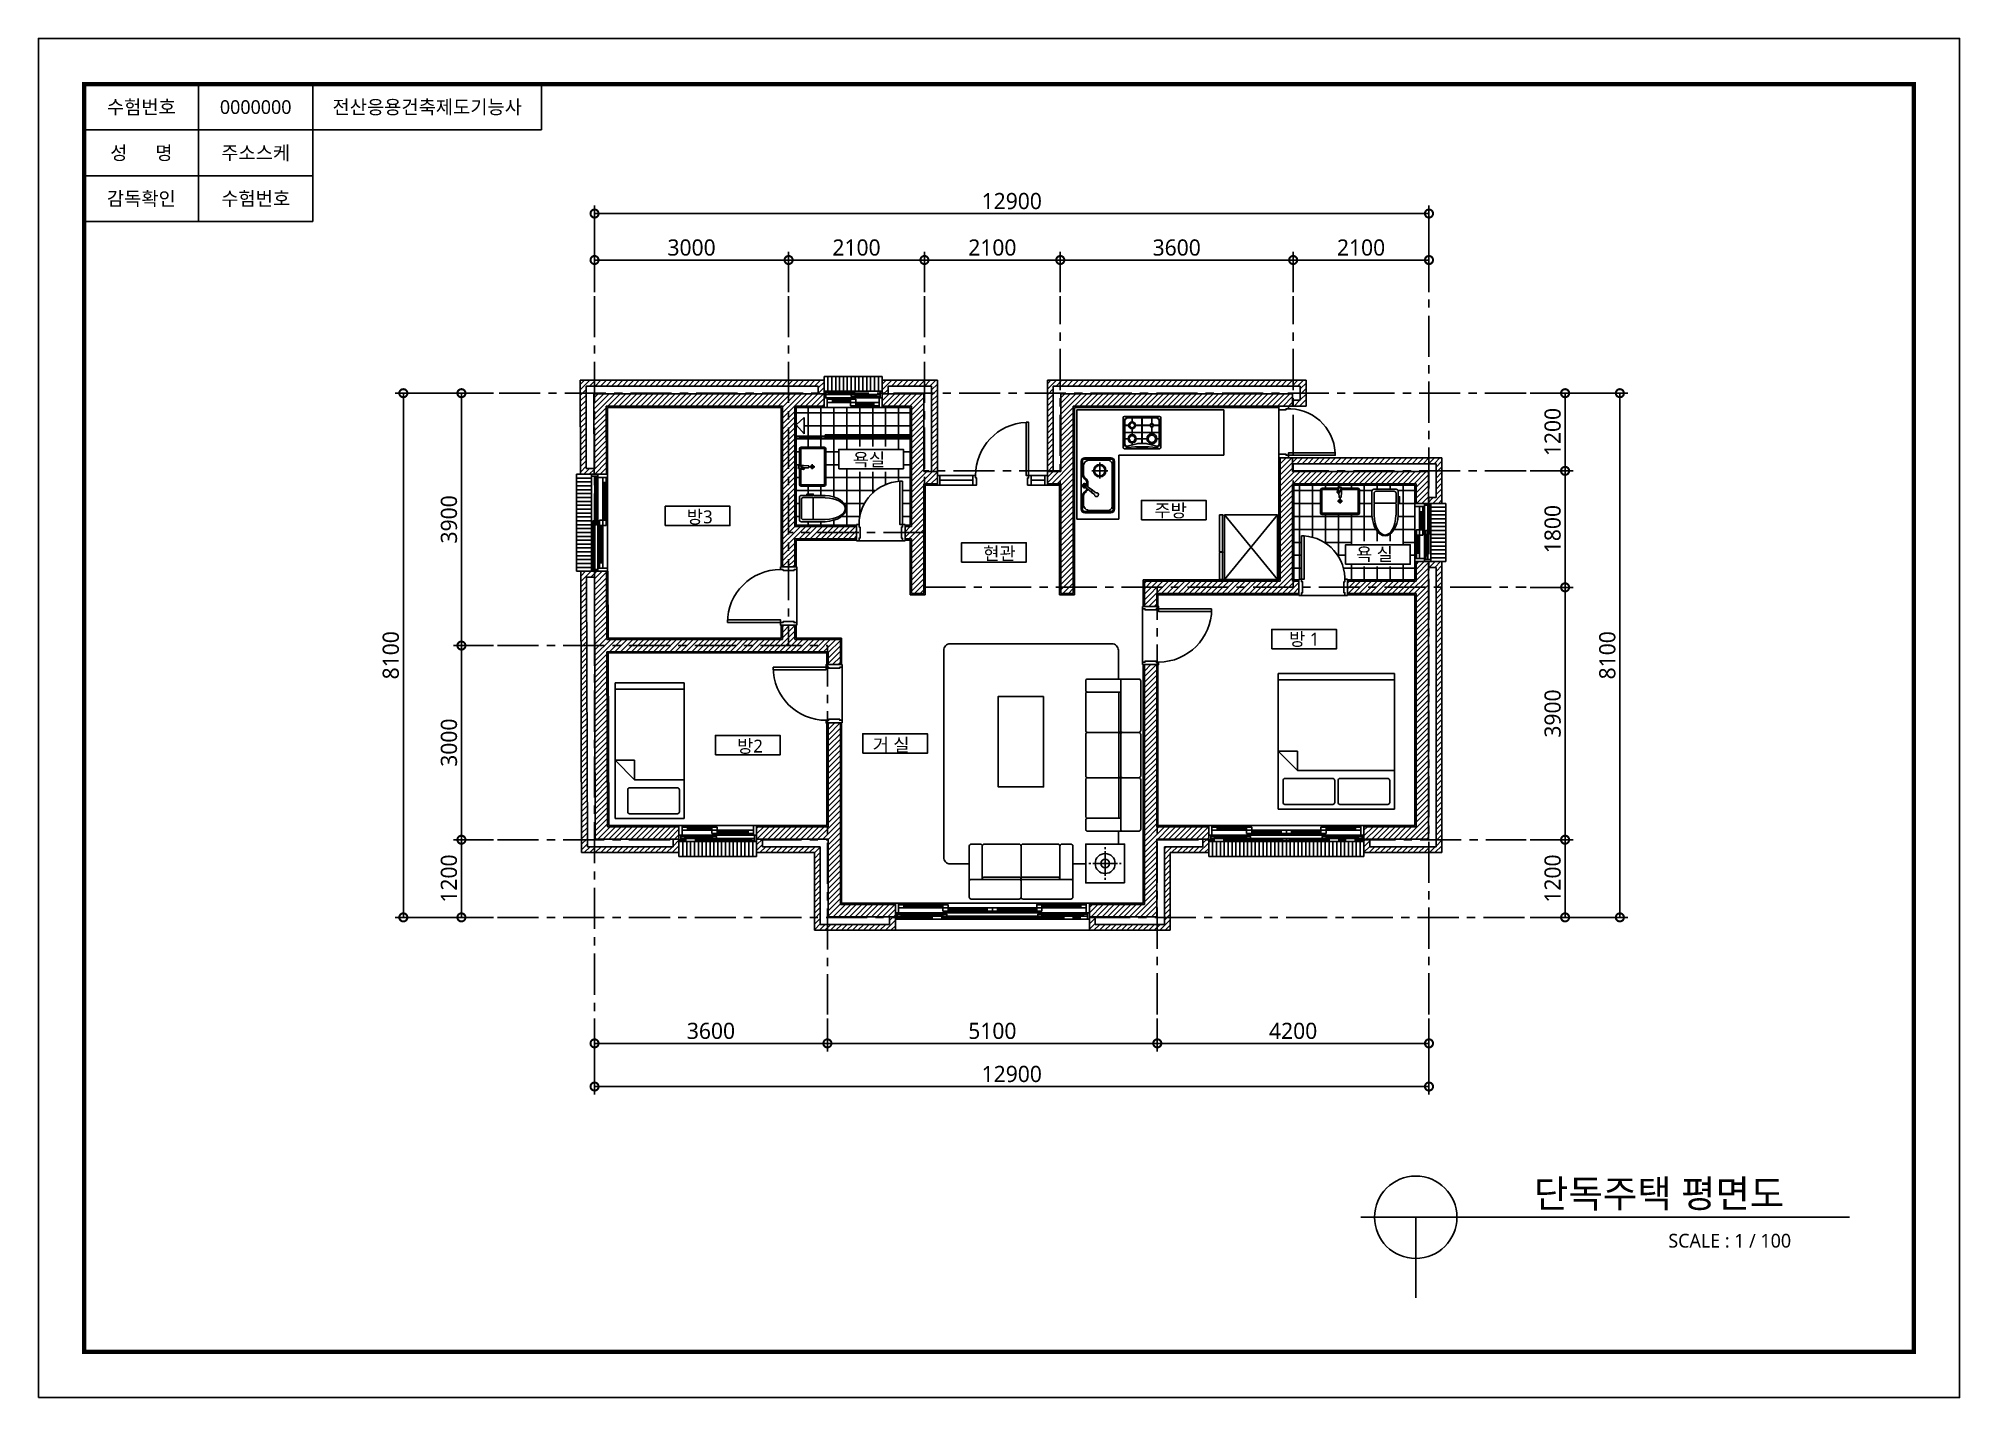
# Model space of a CAD drawing. Header units: millimetres. Extents: x 9763 to 39463, y 11138 to 32140.
import ezdxf
from ezdxf.enums import TextEntityAlignment as Align

# ---------------------------------------------------------------- set-up
doc = ezdxf.new("R2010")
doc.units = ezdxf.units.MM
doc.header["$LTSCALE"] = 20
doc.linetypes.add('CENTER', pattern=[50.8, 31.75, -6.35, 6.35, -6.35])
doc.linetypes.add('HIDDEN', pattern=[9.525, 6.35, -3.175])
for name, color, linetype in [('Layer1', 1, 'CENTER'), ('Layer2', 2, 'Continuous'), ('Layer3', 3, 'Continuous'), ('Layer4', 4, 'Continuous'), ('Layer5', 5, 'Continuous'), ('Layer6', 7, 'Continuous')]:
    doc.layers.add(name, color=color, linetype=linetype)
doc.styles.get("Standard").update_dxf_attribs({"font": 'malgun.ttf'})
doc.dimstyles.new('평면도', dxfattribs={"dimscale": 100, "dimtxt": 2.5, "dimasz": 2.5, "dimexe": 1.25, "dimexo": 0.625, "dimtad": 1, "dimtxsty": 'Standard', "dimblk": 'DOTSMALL', "dimcen": 2.5, "dimadec": 0, "dimazin": 0, "dimtfac": 1, "dimtix": 1, "dimtmove": 0, "dimatfit": 3, "dimfxl": 1, "dimarcsym": 0})

msp = doc.modelspace()

# ---------------------------------------------------------------- texts
at = {"layer": 'Layer6'}
for s, height, p in [('수험번호', 212.1429, (11353.725, 31079.329)), ('0000000', 212.1429, (13121.583, 31079.329)), ('전산응용건축제도기능사', 212.14286, (15773.368, 31079.329)), ('성      명', 212.1429, (11353.725, 30372.186)), ('주소스케', 212.1429, (13121.583, 30372.186)), ('감독확인', 212.1429, (11353.725, 29665.043)), ('수험번호', 212.1429, (13121.583, 29665.043)), ('단독주택 평면도', 424.2857, (34818.231, 14288.575)), ('SCALE : 1 / 100', 212.14286, (35909.44, 13561.854))]:
    msp.add_text(s, height=height, dxfattribs=at).set_placement(p, align=Align.MIDDLE_CENTER)
for s, p in [('욕실', (22351.493, 25531.918)), ('주방', (27014.628, 24743.697)), ('방3', (19786.911, 24646.974)), ('현관', (24367.956, 24082.728)), ('욕 실', (30132.36, 24070.162)), ('방 1', (29097.886, 22757.013)), ('방2', (20562.836, 21104.144)), ('거 실', (22659.997, 21123.109))]:
    msp.add_text(s, height=200, dxfattribs=at).set_placement(p)

# ---------------------------------------------------------------- blocks, each defined once
blk = doc.blocks.new('소파')
at = {"layer": 'Layer3', "linetype": 'ByBlock'}
for p, q in [((49117, 21218), (49907, 21218)), ((46567, 20218), (46707, 20218)), ((47392, 20218), (48032, 20218)), ((48092, 20218), (48657, 20218)), ((48717, 20218), (48857, 20218)), ((46737, 19678), (46737, 20188)), ((47362, 20188), (47362, 19398)), ((48062, 20188), (48062, 19398)), ((48687, 19678), (48687, 20188)), ((49164, 19918), (49136, 19918)), ((49195, 19918), (49579, 19918)), ((49387, 20142), (49387, 20169)), ((49387, 19727), (49387, 20110)), ((49610, 19918), (49637, 19918)), ((47332, 19678), (46567, 19678)), ((46767, 19708), (47332, 19708)), ((47392, 19708), (48032, 19708)), ((48032, 19678), (47392, 19678)), ((48092, 19708), (48657, 19708)), ((48857, 19678), (48092, 19678)), ((49387, 19695), (49387, 19668)), ((47332, 19368), (46567, 19368)), ((48032, 19368), (47392, 19368))]:
    blk.add_line(p, q, dxfattribs=at)
for points in [[(49392, 22018), (49392, 22314, 0.414214), (49292, 22414), (46092, 22414, 0.414214), (45992, 22314), (45992, 19814, 0.414214), (46092, 19714), (46537, 19714)], [(49662, 22018, 0.414214), (49632, 21988), (49632, 21248, 0.414214), (49662, 21218, 0.414214), (49632, 21188), (49632, 20448, 0.414214), (49662, 20418)], [(49117, 20618), (49627, 20618, -0.414214), (49597, 20648), (49597, 21188, -0.414214), (49627, 21218, -0.414214), (49597, 21248), (49597, 21788, -0.414214), (49627, 21818), (49117, 21818)], [(46767, 20218, 0.414214), (46737, 20188, 0.414214), (46707, 20218)], [(47392, 20218, 0.414214), (47362, 20188, 0.414214), (47332, 20218), (46767, 20218)], [(48092, 20218, 0.414214), (48062, 20188, 0.414214), (48032, 20218)], [(48717, 20218, 0.414214), (48687, 20188, 0.414214), (48657, 20218)], [(46537, 20188), (46537, 19398, 0.414214), (46567, 19368)], [(48887, 20188), (48887, 19398, -0.414214), (48857, 19368), (48092, 19368, -0.414214), (48062, 19398, -0.414214), (48032, 19368)], [(47392, 19708, 0.414214), (47362, 19678, 0.414214), (47332, 19708)], [(47392, 19678, 0.414214), (47362, 19648, 0.414214), (47332, 19678)], [(48092, 19708, 0.414214), (48062, 19678, 0.414214), (48032, 19708)], [(48092, 19678, 0.414214), (48062, 19648, 0.414214), (48032, 19678)], [(47332, 19368, 0.414214), (47362, 19398, 0.414214), (47392, 19368)]]:
    blk.add_lwpolyline(points, format="xyb", dxfattribs=at)
blk.add_lwpolyline([(49087, 20588), (49087, 20448, 0.414214), (49117, 20418), (49907, 20418, 0.414214), (49937, 20448), (49937, 21188, 0.414214), (49907, 21218, 0.414214), (49937, 21248), (49937, 21988, 0.414214), (49907, 22018), (49117, 22018, 0.414214), (49087, 21988), (49087, 21848, 0.414214), (49117, 21818, 0.414214), (49087, 21788), (49087, 21248, 0.414214), (49117, 21218, 0.414214), (49087, 21188), (49087, 20648, 0.414214), (49117, 20618, 0.414214)], format="xyb", close=True, dxfattribs=at)
for points in [[(46804, 20871), (46804, 21571), (48204, 21571), (48204, 20871)], [(49687, 19618), (49687, 20218), (49087, 20218), (49087, 19618)]]:
    blk.add_lwpolyline(points, close=True, dxfattribs=at)
for points in [[(49392, 20218), (49392, 20418)], [(48887, 19714), (49087, 19714)]]:
    blk.add_lwpolyline(points, dxfattribs=at)
for radius in [154, 68.6]:
    blk.add_circle((49387, 19918), radius, dxfattribs=at)
for centre, start, end in [((46567, 20188), 90, 180), ((48857, 20188), 0, 90), ((46567, 19648), 90, 180), ((46767, 19678), 90, 180), ((48657, 19678), 0, 90), ((48857, 19648), 0, 90)]:
    blk.add_arc(centre, 30, start, end, dxfattribs=at)
blk = doc.blocks.new('_DotSmall')
at = {"color": 0, "linetype": 'ByBlock', "const_width": 0.5}
blk.add_lwpolyline([(-0.0625, 0, 1), (0.0625, 0, 1)], format="xyb", close=True, dxfattribs=at)
blk = doc.blocks.new('*D25')
at = {"layer": 'Defpoints', "color": 0, "transparency": 16777216}
for p in [(21360, 28716), (18360, 28158), (21360, 28158)]:
    blk.add_point(p, dxfattribs=at)
at = {"layer": 'Layer6', "color": 0, "lineweight": -2, "transparency": 16777216}
for p, q in [((18360, 28221), (18360, 28841)), ((21360, 28221), (21360, 28841)), ((18360, 28716), (21360, 28716))]:
    blk.add_line(p, q, dxfattribs=at)
at = {"layer": 'Layer6', "color": 0, "lineweight": -2, "transparency": 16777216, "xscale": 250, "yscale": 250, "zscale": 250, "rotation": 180}
blk.add_blockref('_DotSmall', (18360, 28716), dxfattribs=at)
at = {"layer": 'Layer6', "color": 0, "lineweight": -2, "transparency": 16777216, "xscale": 250, "yscale": 250, "zscale": 250}
blk.add_blockref('_DotSmall', (21360, 28716), dxfattribs=at)
at = {"layer": 'Layer6', "color": 0, "transparency": 16777216, "insert": (19860, 28908), "char_height": 250, "attachment_point": 5}
blk.add_mtext('3000', dxfattribs=at)
blk = doc.blocks.new('*D26')
at = {"layer": 'Defpoints', "color": 0, "transparency": 16777216}
for p in [(23460, 28716), (21360, 28158), (23460, 28158)]:
    blk.add_point(p, dxfattribs=at)
at = {"layer": 'Layer6', "color": 0, "lineweight": -2, "transparency": 16777216}
for p, q in [((21360, 28221), (21360, 28841)), ((23460, 28221), (23460, 28841)), ((21360, 28716), (23460, 28716))]:
    blk.add_line(p, q, dxfattribs=at)
at = {"layer": 'Layer6', "color": 0, "lineweight": -2, "transparency": 16777216, "xscale": 250, "yscale": 250, "zscale": 250, "rotation": 180}
blk.add_blockref('_DotSmall', (21360, 28716), dxfattribs=at)
at = {"layer": 'Layer6', "color": 0, "lineweight": -2, "transparency": 16777216, "xscale": 250, "yscale": 250, "zscale": 250}
blk.add_blockref('_DotSmall', (23460, 28716), dxfattribs=at)
at = {"layer": 'Layer6', "color": 0, "transparency": 16777216, "insert": (22410, 28908), "char_height": 250, "attachment_point": 5}
blk.add_mtext('2100', dxfattribs=at)
blk = doc.blocks.new('*D27')
at = {"layer": 'Defpoints', "color": 0, "transparency": 16777216}
for p in [(25560, 28716), (23460, 28158), (25560, 28158)]:
    blk.add_point(p, dxfattribs=at)
at = {"layer": 'Layer6', "color": 0, "lineweight": -2, "transparency": 16777216}
for p, q in [((23460, 28221), (23460, 28841)), ((25560, 28221), (25560, 28841)), ((23460, 28716), (25560, 28716))]:
    blk.add_line(p, q, dxfattribs=at)
at = {"layer": 'Layer6', "color": 0, "lineweight": -2, "transparency": 16777216, "xscale": 250, "yscale": 250, "zscale": 250, "rotation": 180}
blk.add_blockref('_DotSmall', (23460, 28716), dxfattribs=at)
at = {"layer": 'Layer6', "color": 0, "lineweight": -2, "transparency": 16777216, "xscale": 250, "yscale": 250, "zscale": 250}
blk.add_blockref('_DotSmall', (25560, 28716), dxfattribs=at)
at = {"layer": 'Layer6', "color": 0, "transparency": 16777216, "insert": (24510, 28908), "char_height": 250, "attachment_point": 5}
blk.add_mtext('2100', dxfattribs=at)
blk = doc.blocks.new('*D28')
at = {"layer": 'Defpoints', "color": 0, "transparency": 16777216}
for p in [(29160, 28716), (25560, 28158), (29160, 28158)]:
    blk.add_point(p, dxfattribs=at)
at = {"layer": 'Layer6', "color": 0, "lineweight": -2, "transparency": 16777216}
for p, q in [((25560, 28221), (25560, 28841)), ((29160, 28221), (29160, 28841)), ((25560, 28716), (29160, 28716))]:
    blk.add_line(p, q, dxfattribs=at)
at = {"layer": 'Layer6', "color": 0, "lineweight": -2, "transparency": 16777216, "xscale": 250, "yscale": 250, "zscale": 250, "rotation": 180}
blk.add_blockref('_DotSmall', (25560, 28716), dxfattribs=at)
at = {"layer": 'Layer6', "color": 0, "lineweight": -2, "transparency": 16777216, "xscale": 250, "yscale": 250, "zscale": 250}
blk.add_blockref('_DotSmall', (29160, 28716), dxfattribs=at)
at = {"layer": 'Layer6', "color": 0, "transparency": 16777216, "insert": (27360, 28908), "char_height": 250, "attachment_point": 5}
blk.add_mtext('3600', dxfattribs=at)
blk = doc.blocks.new('*D29')
at = {"layer": 'Defpoints', "color": 0, "transparency": 16777216}
for p in [(31260, 28716), (29160, 28158), (31260, 28158)]:
    blk.add_point(p, dxfattribs=at)
at = {"layer": 'Layer6', "color": 0, "lineweight": -2, "transparency": 16777216}
for p, q in [((29160, 28221), (29160, 28841)), ((31260, 28221), (31260, 28841)), ((29160, 28716), (31260, 28716))]:
    blk.add_line(p, q, dxfattribs=at)
at = {"layer": 'Layer6', "color": 0, "lineweight": -2, "transparency": 16777216, "xscale": 250, "yscale": 250, "zscale": 250, "rotation": 180}
blk.add_blockref('_DotSmall', (29160, 28716), dxfattribs=at)
at = {"layer": 'Layer6', "color": 0, "lineweight": -2, "transparency": 16777216, "xscale": 250, "yscale": 250, "zscale": 250}
blk.add_blockref('_DotSmall', (31260, 28716), dxfattribs=at)
at = {"layer": 'Layer6', "color": 0, "transparency": 16777216, "insert": (30210, 28908), "char_height": 250, "attachment_point": 5}
blk.add_mtext('2100', dxfattribs=at)
blk = doc.blocks.new('*D30')
at = {"layer": 'Defpoints', "color": 0, "transparency": 16777216}
for p in [(31260, 29434), (18360, 28158), (31260, 28158)]:
    blk.add_point(p, dxfattribs=at)
at = {"layer": 'Layer6', "color": 0, "lineweight": -2, "transparency": 16777216}
for p, q in [((18360, 28221), (18360, 29559)), ((18360, 29434), (31260, 29434)), ((31260, 28221), (31260, 29559))]:
    blk.add_line(p, q, dxfattribs=at)
at = {"layer": 'Layer6', "color": 0, "lineweight": -2, "transparency": 16777216, "xscale": 250, "yscale": 250, "zscale": 250, "rotation": 180}
blk.add_blockref('_DotSmall', (18360, 29434), dxfattribs=at)
at = {"layer": 'Layer6', "color": 0, "lineweight": -2, "transparency": 16777216, "xscale": 250, "yscale": 250, "zscale": 250}
blk.add_blockref('_DotSmall', (31260, 29434), dxfattribs=at)
at = {"layer": 'Layer6', "color": 0, "transparency": 16777216, "insert": (24810, 29626), "char_height": 250, "attachment_point": 5}
blk.add_mtext('12900', dxfattribs=at)
blk = doc.blocks.new('*D31')
at = {"layer": 'Defpoints', "color": 0, "transparency": 16777216}
for p in [(32760, 19758), (33364, 19758), (32760, 18558)]:
    blk.add_point(p, dxfattribs=at)
at = {"layer": 'Layer6', "color": 0, "lineweight": -2, "transparency": 16777216}
for p, q in [((32823, 19758), (33489, 19758)), ((33364, 18558), (33364, 19758)), ((32823, 18558), (33489, 18558))]:
    blk.add_line(p, q, dxfattribs=at)
at = {"layer": 'Layer6', "color": 0, "lineweight": -2, "transparency": 16777216, "xscale": 250, "yscale": 250, "zscale": 250}
for p, rotation in [((33364, 19758), 90), ((33364, 18558), 270)]:
    blk.add_blockref('_DotSmall', p, dxfattribs=dict(at, rotation=rotation))
at = {"layer": 'Layer6', "color": 0, "transparency": 16777216, "insert": (33172, 19158), "char_height": 250, "attachment_point": 5, "rotation": 90}
blk.add_mtext('1200', dxfattribs=at)
blk = doc.blocks.new('*D32')
at = {"layer": 'Defpoints', "color": 0, "transparency": 16777216}
for p in [(32760, 23658), (33364, 23658), (32760, 19758)]:
    blk.add_point(p, dxfattribs=at)
at = {"layer": 'Layer6', "color": 0, "lineweight": -2, "transparency": 16777216}
for p, q in [((32823, 23658), (33489, 23658)), ((33364, 19758), (33364, 23658)), ((32823, 19758), (33489, 19758))]:
    blk.add_line(p, q, dxfattribs=at)
at = {"layer": 'Layer6', "color": 0, "lineweight": -2, "transparency": 16777216, "xscale": 250, "yscale": 250, "zscale": 250}
for p, rotation in [((33364, 23658), 90), ((33364, 19758), 270)]:
    blk.add_blockref('_DotSmall', p, dxfattribs=dict(at, rotation=rotation))
at = {"layer": 'Layer6', "color": 0, "transparency": 16777216, "insert": (33172, 21708), "char_height": 250, "attachment_point": 5, "rotation": 90}
blk.add_mtext('3900', dxfattribs=at)
blk = doc.blocks.new('*D33')
at = {"layer": 'Defpoints', "color": 0, "transparency": 16777216}
for p in [(32760, 25458), (33364, 25458), (32760, 23658)]:
    blk.add_point(p, dxfattribs=at)
at = {"layer": 'Layer6', "color": 0, "lineweight": -2, "transparency": 16777216}
for p, q in [((32823, 25458), (33489, 25458)), ((33364, 23658), (33364, 25458)), ((32823, 23658), (33489, 23658))]:
    blk.add_line(p, q, dxfattribs=at)
at = {"layer": 'Layer6', "color": 0, "lineweight": -2, "transparency": 16777216, "xscale": 250, "yscale": 250, "zscale": 250}
for p, rotation in [((33364, 25458), 90), ((33364, 23658), 270)]:
    blk.add_blockref('_DotSmall', p, dxfattribs=dict(at, rotation=rotation))
at = {"layer": 'Layer6', "color": 0, "transparency": 16777216, "insert": (33172, 24558), "char_height": 250, "attachment_point": 5, "rotation": 90}
blk.add_mtext('1800', dxfattribs=at)
blk = doc.blocks.new('*D34')
at = {"layer": 'Defpoints', "color": 0, "transparency": 16777216}
for p in [(32760, 26658), (33364, 26658), (32760, 25458)]:
    blk.add_point(p, dxfattribs=at)
at = {"layer": 'Layer6', "color": 0, "lineweight": -2, "transparency": 16777216}
for p, q in [((32823, 26658), (33489, 26658)), ((33364, 25458), (33364, 26658)), ((32823, 25458), (33489, 25458))]:
    blk.add_line(p, q, dxfattribs=at)
at = {"layer": 'Layer6', "color": 0, "lineweight": -2, "transparency": 16777216, "xscale": 250, "yscale": 250, "zscale": 250}
for p, rotation in [((33364, 26658), 90), ((33364, 25458), 270)]:
    blk.add_blockref('_DotSmall', p, dxfattribs=dict(at, rotation=rotation))
at = {"layer": 'Layer6', "color": 0, "transparency": 16777216, "insert": (33172, 26058), "char_height": 250, "attachment_point": 5, "rotation": 90}
blk.add_mtext('1200', dxfattribs=at)
blk = doc.blocks.new('*D35')
at = {"layer": 'Defpoints', "color": 0, "transparency": 16777216}
for p in [(32760, 26658), (34211, 26658), (32760, 18558)]:
    blk.add_point(p, dxfattribs=at)
at = {"layer": 'Layer6', "color": 0, "lineweight": -2, "transparency": 16777216}
for p, q in [((32823, 26658), (34336, 26658)), ((34211, 18558), (34211, 26658)), ((32823, 18558), (34336, 18558))]:
    blk.add_line(p, q, dxfattribs=at)
at = {"layer": 'Layer6', "color": 0, "lineweight": -2, "transparency": 16777216, "xscale": 250, "yscale": 250, "zscale": 250}
for p, rotation in [((34211, 26658), 90), ((34211, 18558), 270)]:
    blk.add_blockref('_DotSmall', p, dxfattribs=dict(at, rotation=rotation))
at = {"layer": 'Layer6', "color": 0, "transparency": 16777216, "insert": (34018, 22608), "char_height": 250, "attachment_point": 5, "rotation": 90}
blk.add_mtext('8100', dxfattribs=at)
blk = doc.blocks.new('*D36')
at = {"layer": 'Defpoints', "color": 0, "transparency": 16777216}
for p in [(16302, 19758), (16860, 19758), (16860, 18558)]:
    blk.add_point(p, dxfattribs=at)
at = {"layer": 'Layer6', "color": 0, "lineweight": -2, "transparency": 16777216}
for p, q in [((16798, 19758), (16177, 19758)), ((16302, 18558), (16302, 19758)), ((16798, 18558), (16177, 18558))]:
    blk.add_line(p, q, dxfattribs=at)
at = {"layer": 'Layer6', "color": 0, "lineweight": -2, "transparency": 16777216, "xscale": 250, "yscale": 250, "zscale": 250}
for p, rotation in [((16302, 19758), 90), ((16302, 18558), 270)]:
    blk.add_blockref('_DotSmall', p, dxfattribs=dict(at, rotation=rotation))
at = {"layer": 'Layer6', "color": 0, "transparency": 16777216, "insert": (16109, 19158), "char_height": 250, "attachment_point": 5, "rotation": 90}
blk.add_mtext('1200', dxfattribs=at)
blk = doc.blocks.new('*D37')
at = {"layer": 'Defpoints', "color": 0, "transparency": 16777216}
for p in [(16302, 22758), (16860, 22758), (16860, 19758)]:
    blk.add_point(p, dxfattribs=at)
at = {"layer": 'Layer6', "color": 0, "lineweight": -2, "transparency": 16777216}
for p, q in [((16798, 22758), (16177, 22758)), ((16302, 19758), (16302, 22758)), ((16798, 19758), (16177, 19758))]:
    blk.add_line(p, q, dxfattribs=at)
at = {"layer": 'Layer6', "color": 0, "lineweight": -2, "transparency": 16777216, "xscale": 250, "yscale": 250, "zscale": 250}
for p, rotation in [((16302, 22758), 90), ((16302, 19758), 270)]:
    blk.add_blockref('_DotSmall', p, dxfattribs=dict(at, rotation=rotation))
at = {"layer": 'Layer6', "color": 0, "transparency": 16777216, "insert": (16110, 21258), "char_height": 250, "attachment_point": 5, "rotation": 90}
blk.add_mtext('3000', dxfattribs=at)
blk = doc.blocks.new('*D38')
at = {"layer": 'Defpoints', "color": 0, "transparency": 16777216}
for p in [(16302, 26658), (16860, 26658), (16860, 22758)]:
    blk.add_point(p, dxfattribs=at)
at = {"layer": 'Layer6', "color": 0, "lineweight": -2, "transparency": 16777216}
for p, q in [((16798, 26658), (16177, 26658)), ((16302, 22758), (16302, 26658)), ((16798, 22758), (16177, 22758))]:
    blk.add_line(p, q, dxfattribs=at)
at = {"layer": 'Layer6', "color": 0, "lineweight": -2, "transparency": 16777216, "xscale": 250, "yscale": 250, "zscale": 250}
for p, rotation in [((16302, 26658), 90), ((16302, 22758), 270)]:
    blk.add_blockref('_DotSmall', p, dxfattribs=dict(at, rotation=rotation))
at = {"layer": 'Layer6', "color": 0, "transparency": 16777216, "insert": (16110, 24708), "char_height": 250, "attachment_point": 5, "rotation": 90}
blk.add_mtext('3900', dxfattribs=at)
blk = doc.blocks.new('*D39')
at = {"layer": 'Defpoints', "color": 0, "transparency": 16777216}
for p in [(15404, 26658), (16860, 26658), (16860, 18558)]:
    blk.add_point(p, dxfattribs=at)
at = {"layer": 'Layer6', "color": 0, "lineweight": -2, "transparency": 16777216}
for p, q in [((16798, 26658), (15279, 26658)), ((15404, 18558), (15404, 26658)), ((16798, 18558), (15279, 18558))]:
    blk.add_line(p, q, dxfattribs=at)
at = {"layer": 'Layer6', "color": 0, "lineweight": -2, "transparency": 16777216, "xscale": 250, "yscale": 250, "zscale": 250}
for p, rotation in [((15404, 26658), 90), ((15404, 18558), 270)]:
    blk.add_blockref('_DotSmall', p, dxfattribs=dict(at, rotation=rotation))
at = {"layer": 'Layer6', "color": 0, "transparency": 16777216, "insert": (15211, 22608), "char_height": 250, "attachment_point": 5, "rotation": 90}
blk.add_mtext('8100', dxfattribs=at)
blk = doc.blocks.new('*D40')
at = {"layer": 'Defpoints', "color": 0, "transparency": 16777216}
for p in [(18360, 17058), (21960, 17058), (21960, 16611)]:
    blk.add_point(p, dxfattribs=at)
at = {"layer": 'Layer6', "color": 0, "lineweight": -2, "transparency": 16777216}
for p, q in [((18360, 16996), (18360, 16486)), ((21960, 16996), (21960, 16486)), ((18360, 16611), (21960, 16611))]:
    blk.add_line(p, q, dxfattribs=at)
at = {"layer": 'Layer6', "color": 0, "lineweight": -2, "transparency": 16777216, "xscale": 250, "yscale": 250, "zscale": 250, "rotation": 180}
blk.add_blockref('_DotSmall', (18360, 16611), dxfattribs=at)
at = {"layer": 'Layer6', "color": 0, "lineweight": -2, "transparency": 16777216, "xscale": 250, "yscale": 250, "zscale": 250}
blk.add_blockref('_DotSmall', (21960, 16611), dxfattribs=at)
at = {"layer": 'Layer6', "color": 0, "transparency": 16777216, "insert": (20160, 16803), "char_height": 250, "attachment_point": 5}
blk.add_mtext('3600', dxfattribs=at)
blk = doc.blocks.new('*D41')
at = {"layer": 'Defpoints', "color": 0, "transparency": 16777216}
for p in [(21960, 17058), (27060, 17058), (27060, 16611)]:
    blk.add_point(p, dxfattribs=at)
at = {"layer": 'Layer6', "color": 0, "lineweight": -2, "transparency": 16777216}
for p, q in [((21960, 16996), (21960, 16486)), ((27060, 16996), (27060, 16486)), ((21960, 16611), (27060, 16611))]:
    blk.add_line(p, q, dxfattribs=at)
at = {"layer": 'Layer6', "color": 0, "lineweight": -2, "transparency": 16777216, "xscale": 250, "yscale": 250, "zscale": 250, "rotation": 180}
blk.add_blockref('_DotSmall', (21960, 16611), dxfattribs=at)
at = {"layer": 'Layer6', "color": 0, "lineweight": -2, "transparency": 16777216, "xscale": 250, "yscale": 250, "zscale": 250}
blk.add_blockref('_DotSmall', (27060, 16611), dxfattribs=at)
at = {"layer": 'Layer6', "color": 0, "transparency": 16777216, "insert": (24510, 16803), "char_height": 250, "attachment_point": 5}
blk.add_mtext('5100', dxfattribs=at)
blk = doc.blocks.new('*D42')
at = {"layer": 'Defpoints', "color": 0, "transparency": 16777216}
for p in [(27060, 17058), (31260, 17058), (31260, 16611)]:
    blk.add_point(p, dxfattribs=at)
at = {"layer": 'Layer6', "color": 0, "lineweight": -2, "transparency": 16777216}
for p, q in [((27060, 16996), (27060, 16486)), ((31260, 16996), (31260, 16486)), ((27060, 16611), (31260, 16611))]:
    blk.add_line(p, q, dxfattribs=at)
at = {"layer": 'Layer6', "color": 0, "lineweight": -2, "transparency": 16777216, "xscale": 250, "yscale": 250, "zscale": 250, "rotation": 180}
blk.add_blockref('_DotSmall', (27060, 16611), dxfattribs=at)
at = {"layer": 'Layer6', "color": 0, "lineweight": -2, "transparency": 16777216, "xscale": 250, "yscale": 250, "zscale": 250}
blk.add_blockref('_DotSmall', (31260, 16611), dxfattribs=at)
at = {"layer": 'Layer6', "color": 0, "transparency": 16777216, "insert": (29160, 16803), "char_height": 250, "attachment_point": 5}
blk.add_mtext('4200', dxfattribs=at)
blk = doc.blocks.new('*D43')
at = {"layer": 'Defpoints', "color": 0, "transparency": 16777216}
for p in [(18360, 17058), (31260, 17058), (31260, 15944)]:
    blk.add_point(p, dxfattribs=at)
at = {"layer": 'Layer6', "color": 0, "lineweight": -2, "transparency": 16777216}
for p, q in [((18360, 16996), (18360, 15819)), ((31260, 16996), (31260, 15819)), ((18360, 15944), (31260, 15944))]:
    blk.add_line(p, q, dxfattribs=at)
at = {"layer": 'Layer6', "color": 0, "lineweight": -2, "transparency": 16777216, "xscale": 250, "yscale": 250, "zscale": 250, "rotation": 180}
blk.add_blockref('_DotSmall', (18360, 15944), dxfattribs=at)
at = {"layer": 'Layer6', "color": 0, "lineweight": -2, "transparency": 16777216, "xscale": 250, "yscale": 250, "zscale": 250}
blk.add_blockref('_DotSmall', (31260, 15944), dxfattribs=at)
at = {"layer": 'Layer6', "color": 0, "transparency": 16777216, "insert": (24810, 16137), "char_height": 250, "attachment_point": 5}
blk.add_mtext('12900', dxfattribs=at)
blk = doc.blocks.new('싱크')
at = {"layer": 'Layer3'}
for p, q in [((25903, 25605), (25903, 25370)), ((26339, 25227), (26224, 25313)), ((26357, 25251), (26242, 25337)), ((26293, 25262), (26293, 25198)), ((26339, 25352), (26316, 25329)), ((26350, 25342), (26327, 25318)), ((26339, 25119), (26316, 25142)), ((26350, 25129), (26327, 25152))]:
    blk.add_line(p, q, dxfattribs=at)
at = {"layer": 'Layer3', "color": 1, "ltscale": 0.02}
for p, q in [((25985, 25010), (26235, 25010)), ((26110, 25133), (26110, 24883))]:
    blk.add_line(p, q, dxfattribs=at)
at = {"layer": 'Layer3'}
blk.add_lwpolyline([(25883, 24865, 0.414214), (25938, 24810), (26343, 24810, 0.414214), (26398, 24865), (26398, 25605, 0.414214), (26343, 25660), (25938, 25660, 0.414214), (25883, 25605)], format="xyb", close=True, dxfattribs=at)
for points in [[(26378, 25064), (26378, 24865, -0.414214), (26343, 24830), (25938, 24830, -0.414214), (25903, 24865), (25903, 25605, -0.414214), (25938, 25640)], [(26339, 25119, -0.198912), (26363, 25062), (26363, 24945, -0.414214), (26263, 24845), (25988, 24845, -0.414214), (25918, 24915), (25918, 25555, -0.414214), (25988, 25625), (26263, 25625, -0.414214), (26363, 25525), (26363, 25408, -0.198912), (26339, 25352)], [(26378, 25407), (26378, 25605, 0.414214), (26343, 25640), (25938, 25640), (26277, 25640)], [(26308, 25251), (26308, 25198, 0.1976), (26327, 25152)]]:
    blk.add_lwpolyline(points, format="xyb", dxfattribs=at)
blk.add_lwpolyline([(26169, 25350), (26222, 25311), (26243, 25340), (26190, 25379)], dxfattribs=at)
for radius in [96, 81]:
    blk.add_circle((26110, 25010), radius, dxfattribs=at)
for centre, radius, start, end in [((26160, 25379), 30, 0.342, 286.6022), ((26373, 25272), 80, 135, 162.3493), ((26373, 25272), 65, 135.2894, 167.1207), ((26345, 25241), 32.5, 169.2021, 114.2008), ((26348, 25239), 15, 233.4721, 53.4721), ((26283, 25409), 95, 315.2894, 0), ((26373, 25199), 80, 180, 225), ((26283, 25062), 95, 0, 44.7106)]:
    blk.add_arc(centre, radius, start, end, dxfattribs=at)

# ---------------------------------------------------------------- dimensions: what is measured, and where the dimension line sits
at = {"layer": 'Layer6'}
for base, p1, p2, picture, middle in [((31260.207, 29434.017), (18360.207, 28158.417), (31260.207, 28158.417), '*D30', (24810.207, 29626.357)), ((21360.207, 28716.064), (18360.207, 28158.417), (21360.207, 28158.417), '*D25', (19860.207, 28907.725)), ((23460.207, 28716.064), (21360.207, 28158.417), (23460.207, 28158.417), '*D26', (22410.207, 28908.405)), ((25560.207, 28716.064), (23460.207, 28158.417), (25560.207, 28158.417), '*D27', (24510.207, 28908.405)), ((29160.207, 28716.064), (25560.207, 28158.417), (29160.207, 28158.417), '*D28', (27360.207, 28907.725)), ((31260.207, 28716.064), (29160.207, 28158.417), (31260.207, 28158.417), '*D29', (30210.207, 28908.405)), ((21960.207, 16611.009), (18360.207, 17058.417), (21960.207, 17058.417), '*D40', (20160.207, 16802.67)), ((31260.207, 15944.338), (18360.207, 17058.417), (31260.207, 17058.417), '*D43', (24810.207, 16136.678)), ((27060.207, 16611.009), (21960.207, 17058.417), (27060.207, 17058.417), '*D41', (24510.207, 16803.349)), ((31260.207, 16611.009), (27060.207, 17058.417), (31260.207, 17058.417), '*D42', (29160.207, 16802.67))]:
    dim = msp.add_linear_dim(base=base, p1=p1, p2=p2, dimstyle='평면도', dxfattribs=at)
    dim.commit()
    dim.dimension.update_dxf_attribs({"geometry": picture, "text_midpoint": middle})
for base, p1, p2, picture, middle in [((15403.706, 26658.417), (16860.207, 18558.417), (16860.207, 26658.417), '*D39', (15211.366, 22608.417)), ((16301.726, 26658.417), (16860.207, 22758.417), (16860.207, 26658.417), '*D38', (16110.065, 24708.417)), ((33364.1, 26658.417), (32760.207, 25458.417), (32760.207, 26658.417), '*D34', (33171.76, 26058.417)), ((34210.805, 26658.417), (32760.207, 18558.417), (32760.207, 26658.417), '*D35', (34018.464, 22608.417)), ((33364.1, 25458.417), (32760.207, 23658.417), (32760.207, 25458.417), '*D33', (33171.76, 24558.417)), ((33364.1, 23658.417), (32760.207, 19758.417), (32760.207, 23658.417), '*D32', (33172.439, 21708.417)), ((16301.726, 22758.417), (16860.207, 19758.417), (16860.207, 22758.417), '*D37', (16110.065, 21258.417)), ((16301.726, 19758.417), (16860.207, 18558.417), (16860.207, 19758.417), '*D36', (16109.385, 19158.417)), ((33364.1, 19758.417), (32760.207, 18558.417), (32760.207, 19758.417), '*D31', (33171.76, 19158.417))]:
    dim = msp.add_linear_dim(base=base, p1=p1, p2=p2, angle=270, dimstyle='평면도', dxfattribs=at)
    dim.commit()
    dim.dimension.update_dxf_attribs({"geometry": picture, "text_midpoint": middle})

# ---------------------------------------------------------------- hatches: boundary and pattern name
at = {"layer": 'Layer3'}
h = msp.add_hatch(dxfattribs=at)
h.set_pattern_fill('_USER', color=256, scale=60, angle=90, pattern_type=0)
h.set_pattern_definition([(90, (22807.707, 26688.42), (-60, 4e-15), [])])
h.paths.add_polyline_path([(22807.707, 26858.417), (22807.707, 26918.417), (21907.707, 26918.417), (21907.707, 26858.417), (21907.707, 26688.417), (21937.707, 26688.417), (22777.707, 26688.417), (22807.707, 26688.417)])
h = msp.add_hatch(dxfattribs=at)
h.set_pattern_fill('_USER', color=256, scale=60, pattern_type=0)
h.set_pattern_definition([(0, (18312.48, 25405.92), (0, 60), [])])
h.paths.add_polyline_path([(18312.482, 25375.917), (18312.482, 25405.917), (18142.48, 25405.917), (18082.482, 25405.917), (18082.482, 23905.917), (18147.188, 23905.917), (18312.482, 23905.917), (18312.482, 23935.917)])
h = msp.add_hatch(dxfattribs=at)
h.set_pattern_fill('_USER', color=256, scale=60, pattern_type=0)
h.set_pattern_definition([(0, (31290.207, 24055.92), (0, 60), [])])
h.paths.add_polyline_path([(31520.207, 24955.917), (31460.207, 24955.917), (31290.207, 24955.917), (31290.207, 24925.917), (31290.207, 24085.917), (31290.207, 24055.917), (31460.207, 24055.917), (31520.207, 24055.917)])
h = msp.add_hatch(dxfattribs=at)
h.set_pattern_fill('_USER', color=256, scale=60, angle=90, pattern_type=0)
h.set_pattern_definition([(90, (20864.86, 19728.42), (-60, 4e-15), [])])
h.paths.add_polyline_path([(20864.862, 19728.417), (20834.862, 19728.417), (19694.862, 19728.417), (19664.862, 19728.417), (19664.862, 19558.417), (19664.862, 19498.417), (20864.862, 19498.417), (20864.862, 19558.417)])
h = msp.add_hatch(dxfattribs=at)
h.set_pattern_fill('_USER', color=256, scale=60, angle=90, pattern_type=0)
h.set_pattern_definition([(90, (27855.207, 19498.42), (-60, 4e-15), [])])
h.paths.add_polyline_path([(30255.207, 19728.417), (30225.207, 19728.417), (27885.207, 19728.417), (27855.207, 19728.417), (27855.207, 19558.417), (27855.207, 19498.417), (30255.207, 19498.417), (30255.207, 19558.417)])
at = {"layer": 'Layer5'}
h = msp.add_hatch(dxfattribs=at)
h.set_pattern_fill('_USER', color=256, scale=60, angle=45, pattern_type=0)
h.set_pattern_definition([(45, (0, 0), (-42.42641, 42.42641), [])])
h.paths.add_polyline_path([(23450.207, 26648.417), (22807.707, 26648.417), (22807.707, 26588.417), (22807.707, 26458.417), (23260.207, 26458.417), (23260.207, 24598.002), (23160.207, 24598.002), (23160.207, 24408.002), (23260.207, 24408.002), (23260.207, 23563.417), (23450.207, 23563.417), (23450.207, 25258.417), (23660.207, 25258.417), (23660.207, 25388.417), (23660.207, 25448.417), (23450.207, 25448.417)])
h.paths.add_polyline_path([(23660.207, 26858.417), (22807.707, 26858.417), (22807.707, 26648.417), (22897.707, 26648.417), (22897.707, 26768.417), (23570.207, 26768.417), (23570.207, 25448.417), (23660.207, 25448.417)])
h.paths.add_polyline_path([(29360.207, 26858.417), (25360.207, 26858.417), (25360.207, 25448.417), (25450.207, 25448.417), (25450.207, 26768.417), (29270.207, 26768.417), (29270.207, 26548.417), (29150.207, 26548.417), (29150.207, 26458.417), (29360.207, 26458.417)])
h.paths.add_polyline_path([(25760.207, 26458.417), (29150.207, 26458.417), (29150.207, 26548.417), (29150.207, 26648.417), (25570.207, 26648.417), (25570.207, 25448.417), (25360.207, 25448.417), (25360.207, 25258.417), (25570.207, 25258.417), (25570.207, 23563.417), (25760.207, 23563.417)])
h.paths.add_polyline_path([(21907.707, 26858.417), (18137.921, 26858.417), (18142.48, 25405.917), (18352.481, 25405.917), (18352.199, 25495.917), (18232.198, 25495.917), (18228.204, 26768.417), (21817.707, 26768.417), (21817.707, 26648.417), (21907.707, 26648.417), (21907.707, 26688.417)])
h.paths.add_polyline_path([(21907.707, 26648.417), (18348.581, 26648.417), (18352.481, 25405.917), (18412.482, 25405.917), (18542.482, 25405.917), (18539.179, 26458.417), (21265.207, 26458.417), (21265.207, 23973.417), (21455.207, 23973.417), (21455.207, 24408.002), (22410.207, 24408.002), (22410.207, 24598.002), (21455.207, 24598.002), (21455.207, 26458.417), (21907.707, 26458.417), (21907.707, 26588.417)])
h.paths.add_polyline_path([(18357.189, 23905.917), (18312.482, 23905.917), (18147.188, 23905.917), (18160.834, 19558.417), (19664.862, 19558.417), (19664.862, 19768.417), (19574.862, 19768.417), (19574.862, 19648.417), (18250.552, 19648.417), (18237.471, 23815.917), (18357.472, 23815.917)])
h.paths.add_polyline_path([(18547.19, 23905.917), (18412.482, 23905.917), (18357.189, 23905.917), (18370.176, 19768.417), (19664.862, 19768.417), (19664.862, 19828.417), (19664.862, 19958.417), (18559.58, 19958.417), (18551.09, 22663.417), (21970.207, 22663.417), (21970.207, 22463.417), (22160.207, 22463.417), (22160.207, 22853.417), (21455.207, 22853.417), (21455.207, 23073.417), (21265.207, 23073.417), (21265.207, 22853.417), (18550.494, 22853.417)])
h.paths.add_polyline_path([(21850.207, 19648.417), (20954.862, 19648.417), (20954.862, 19768.417), (20864.862, 19768.417), (20864.862, 19728.417), (20864.862, 19558.417), (21760.207, 19558.417), (21760.207, 18358.417), (23010.207, 18358.417), (23010.207, 18568.417), (22920.207, 18568.417), (22920.207, 18448.417), (21850.207, 18448.417)])
h.paths.add_polyline_path([(22160.207, 21563.417), (21970.207, 21563.417), (21970.207, 19958.417), (20864.862, 19958.417), (20864.862, 19828.417), (20864.862, 19768.417), (20954.862, 19768.417), (21970.207, 19768.417), (21970.207, 18568.417), (23010.207, 18568.417), (23010.207, 18628.417), (23010.207, 18758.417), (22160.207, 18758.417)])
h.paths.add_polyline_path([(27260.207, 19558.417), (27855.207, 19558.417), (27855.207, 19768.417), (27765.207, 19768.417), (27765.207, 19648.417), (27170.207, 19648.417), (27170.207, 18448.417), (26100.207, 18448.417), (26100.207, 18568.417), (26010.207, 18568.417), (26010.207, 18528.417), (26010.207, 18358.417), (27260.207, 18358.417)])
h.paths.add_polyline_path([(27050.207, 19768.417), (27855.207, 19768.417), (27855.207, 19828.417), (27855.207, 19958.417), (27050.207, 19958.417), (27050.207, 22463.417), (26860.207, 22463.417), (26860.207, 18758.417), (26010.207, 18758.417), (26010.207, 18628.417), (26010.207, 18568.417), (27050.207, 18568.417)])
h.paths.add_polyline_path([(31460.207, 24055.917), (31250.207, 24055.917), (31250.207, 23965.917), (31370.207, 23965.917), (31370.207, 19648.417), (30345.207, 19648.417), (30345.207, 19768.417), (30255.207, 19768.417), (30255.207, 19728.417), (30255.207, 19558.417), (31460.207, 19558.417)])
h.paths.add_polyline_path([(31250.207, 24055.917), (31190.207, 24055.917), (31060.207, 24055.917), (31060.207, 23753.417), (30000.207, 23753.417), (30000.207, 23563.417), (31060.207, 23563.417), (31060.207, 19958.417), (30255.207, 19958.417), (30255.207, 19828.417), (30255.207, 19768.417), (31250.207, 19768.417)])
h.paths.add_polyline_path([(31250.207, 25448.417), (29150.207, 25448.417), (29150.207, 25658.417), (28960.207, 25658.417), (28960.207, 23753.417), (26860.207, 23753.417), (26860.207, 23363.417), (27050.207, 23363.417), (27050.207, 23563.417), (29250.207, 23563.417), (29250.207, 23753.417), (29150.207, 23753.417), (29150.207, 25258.417), (31060.207, 25258.417), (31060.207, 24955.917), (31190.207, 24955.917), (31250.207, 24955.917)])
h.paths.add_polyline_path([(31460.207, 25658.417), (29150.207, 25658.417), (29150.207, 25568.417), (31370.207, 25568.417), (31370.207, 25045.917), (31250.207, 25045.917), (31250.207, 24955.917), (31290.207, 24955.917), (31460.207, 24955.917)])

# ---------------------------------------------------------------- linework, layer by layer
at = {"layer": 'Layer1'}
for p, q in [((18360.207, 28158.417), (18360.207, 17058.417)), ((21360.207, 28158.417), (21360.207, 22758.417)), ((23460.207, 28158.417), (23460.207, 23658.417)), ((25560.207, 23658.417), (25560.207, 28158.417)), ((29160.207, 23658.417), (29160.207, 28158.417)), ((31260.207, 17058.417), (31260.207, 28158.417)), ((32760.207, 26658.417), (16860.207, 26658.417)), ((25560.207, 25458.417), (23460.207, 25458.417)), ((32760.207, 25458.417), (29160.207, 25458.417)), ((23460.207, 24503.002), (21360.207, 24503.002)), ((23460.207, 23658.417), (32760.207, 23658.417)), ((27060.207, 17058.417), (27060.207, 23658.417)), ((16860.207, 22758.417), (21960.207, 22758.417)), ((21960.207, 22758.417), (21960.207, 17058.417)), ((16860.207, 19758.417), (21960.207, 19758.417)), ((27060.207, 19758.417), (32760.207, 19758.417)), ((16860.207, 18558.417), (32760.207, 18558.417))]:
    msp.add_line(p, q, dxfattribs=at)
at = {"layer": 'Layer2'}
for p, q in [((18137.921, 26858.417), (21907.707, 26858.417)), ((18142.48, 25405.917), (18137.921, 26858.417)), ((18228.204, 26768.417), (21817.707, 26768.417)), ((18232.198, 25495.917), (18228.204, 26768.417)), ((21817.707, 26648.417), (21817.707, 26768.417)), ((21907.707, 26458.417), (21907.707, 26858.417)), ((22807.707, 26458.417), (22807.707, 26858.417)), ((22807.707, 26858.417), (23660.207, 26858.417)), ((22897.707, 26768.417), (23570.207, 26768.417)), ((22897.707, 26648.417), (22897.707, 26768.417)), ((23570.207, 26768.417), (23570.207, 25448.417)), ((23660.207, 26858.417), (23660.207, 25258.417)), ((25360.207, 25258.417), (25360.207, 26858.417)), ((25360.207, 26858.417), (29360.207, 26858.417)), ((25450.207, 25448.417), (25450.207, 26768.417)), ((25450.207, 26768.417), (29270.207, 26768.417)), ((29270.207, 26768.417), (29270.207, 26548.417)), ((29360.207, 26858.417), (29360.207, 26458.417)), ((18348.581, 26648.417), (21907.707, 26648.417)), ((18352.481, 25405.917), (18348.581, 26648.417)), ((18539.179, 26458.417), (21265.207, 26458.417)), ((18542.482, 25405.917), (18539.179, 26458.417)), ((21265.207, 26458.417), (21265.207, 23973.417)), ((21455.207, 26458.417), (21455.207, 24598.002)), ((21907.707, 26458.417), (21455.207, 26458.417)), ((22807.707, 26648.417), (23450.207, 26648.417)), ((23260.207, 26458.417), (22807.707, 26458.417)), ((23260.207, 24598.002), (23260.207, 26458.417)), ((23450.207, 26648.417), (23450.207, 25448.417)), ((25570.207, 25448.417), (25570.207, 26648.417)), ((25570.207, 26648.417), (29150.207, 26648.417)), ((25760.207, 26458.417), (29360.207, 26458.417)), ((25760.207, 23563.417), (25760.207, 26458.417)), ((29150.207, 26648.417), (29150.207, 26458.417)), ((29150.207, 26548.417), (29270.207, 26548.417)), ((28960.207, 25658.417), (28960.207, 23753.417)), ((28960.207, 25658.417), (31460.207, 25658.417)), ((29150.207, 25658.417), (29150.207, 25448.417)), ((29150.207, 25568.417), (31370.207, 25568.417)), ((31370.207, 25568.417), (31370.207, 25045.917)), ((31460.207, 25658.417), (31460.207, 24955.917)), ((18542.482, 25405.917), (18142.48, 25405.917)), ((18352.199, 25495.917), (18232.198, 25495.917)), ((18542.482, 25495.917), (18542.2, 25495.917)), ((23450.207, 25448.417), (23660.207, 25448.417)), ((23450.207, 25258.417), (23450.207, 23563.417)), ((23660.207, 25258.417), (23450.207, 25258.417)), ((25360.207, 25448.417), (25570.207, 25448.417)), ((25570.207, 25258.417), (25360.207, 25258.417)), ((25570.207, 23563.417), (25570.207, 25258.417)), ((29150.207, 25448.417), (31250.207, 25448.417)), ((29150.207, 23753.417), (29150.207, 25258.417)), ((29150.207, 25258.417), (31060.207, 25258.417)), ((31060.207, 25258.417), (31060.207, 24955.917)), ((31250.207, 25448.417), (31250.207, 24955.917)), ((31060.207, 24955.917), (31460.207, 24955.917)), ((31250.207, 25045.917), (31370.207, 25045.917)), ((21455.207, 24598.002), (22410.207, 24598.002)), ((21455.207, 24408.002), (21455.207, 23973.417)), ((22410.207, 24408.002), (21455.207, 24408.002)), ((22410.207, 24408.002), (22410.207, 24598.002)), ((23160.207, 24408.002), (23160.207, 24598.002)), ((23160.207, 24598.002), (23260.207, 24598.002)), ((23260.207, 24408.002), (23160.207, 24408.002)), ((23260.207, 23563.417), (23260.207, 24408.002)), ((18160.834, 19558.417), (18147.188, 23905.917)), ((18547.19, 23905.917), (18147.188, 23905.917)), ((18147.471, 23815.917), (18147.188, 23815.917)), ((18250.552, 19648.417), (18237.471, 23815.917)), ((18357.472, 23815.917), (18237.471, 23815.917)), ((18370.176, 19768.417), (18357.189, 23905.917)), ((18550.494, 22853.417), (18547.19, 23905.917)), ((21455.207, 23973.417), (21265.207, 23973.417)), ((31060.207, 24055.917), (31460.207, 24055.917)), ((31060.207, 24055.917), (31060.207, 23753.417)), ((31250.207, 24055.917), (31250.207, 19768.417)), ((31250.207, 23965.917), (31370.207, 23965.917)), ((31370.207, 23965.917), (31370.207, 19648.417)), ((31460.207, 24055.917), (31460.207, 19558.417)), ((23450.207, 23563.417), (23260.207, 23563.417)), ((25760.207, 23563.417), (25570.207, 23563.417)), ((28960.207, 23753.417), (26860.207, 23753.417)), ((26860.207, 23363.417), (26860.207, 23753.417)), ((27050.207, 23563.417), (27050.207, 23363.417)), ((29250.207, 23563.417), (27050.207, 23563.417)), ((29250.207, 23753.417), (29150.207, 23753.417)), ((29250.207, 23563.417), (29250.207, 23753.417)), ((31060.207, 23753.417), (30000.207, 23753.417)), ((30000.207, 23563.417), (30000.207, 23753.417)), ((31060.207, 23563.417), (30000.207, 23563.417)), ((31060.207, 19958.417), (31060.207, 23563.417)), ((27050.207, 23363.417), (26860.207, 23363.417)), ((21455.207, 23073.417), (21265.207, 23073.417)), ((21265.207, 23073.417), (21265.207, 22853.417)), ((21455.207, 23073.417), (21455.207, 22853.417)), ((21265.207, 22853.417), (18550.494, 22853.417)), ((18559.58, 19958.417), (18551.09, 22663.417)), ((18551.09, 22663.417), (21970.207, 22663.417)), ((21455.207, 22853.417), (22160.207, 22853.417)), ((21970.207, 22663.417), (21970.207, 22463.417)), ((22160.207, 22853.417), (22160.207, 22463.417)), ((21970.207, 22463.417), (22160.207, 22463.417)), ((26860.207, 18758.417), (26860.207, 22463.417)), ((27050.207, 22463.417), (26860.207, 22463.417)), ((27050.207, 22463.417), (27050.207, 19958.417)), ((21970.207, 21563.417), (22160.207, 21563.417)), ((21970.207, 21563.417), (21970.207, 19958.417)), ((22160.207, 21563.417), (22160.207, 18758.417)), ((19664.862, 19958.417), (18559.58, 19958.417)), ((19664.862, 19958.417), (19664.862, 19558.417)), ((21970.207, 19958.417), (20864.862, 19958.417)), ((20864.862, 19958.417), (20864.862, 19558.417)), ((27050.207, 19958.417), (27855.207, 19958.417)), ((27855.207, 19958.417), (27855.207, 19558.417)), ((30255.207, 19958.417), (30255.207, 19558.417)), ((30255.207, 19958.417), (31060.207, 19958.417)), ((19574.862, 19648.417), (18250.552, 19648.417)), ((19664.862, 19768.417), (18370.176, 19768.417)), ((19574.862, 19768.417), (19574.862, 19648.417)), ((21970.207, 19768.417), (20864.862, 19768.417)), ((20954.862, 19768.417), (20954.862, 19648.417)), ((21850.207, 19648.417), (20954.862, 19648.417)), ((21850.207, 18448.417), (21850.207, 19648.417)), ((21970.207, 18568.417), (21970.207, 19768.417)), ((27050.207, 19768.417), (27050.207, 18568.417)), ((27855.207, 19768.417), (27050.207, 19768.417)), ((27170.207, 19648.417), (27170.207, 18448.417)), ((27765.207, 19648.417), (27170.207, 19648.417)), ((27765.207, 19768.417), (27765.207, 19648.417)), ((31250.207, 19768.417), (30255.207, 19768.417)), ((30345.207, 19768.417), (30345.207, 19648.417)), ((31370.207, 19648.417), (30345.207, 19648.417)), ((19664.862, 19558.417), (18160.834, 19558.417)), ((21760.207, 19558.417), (20864.862, 19558.417)), ((21760.207, 18358.417), (21760.207, 19558.417)), ((27260.207, 19558.417), (27260.207, 18358.417)), ((27855.207, 19558.417), (27260.207, 19558.417)), ((31460.207, 19558.417), (30255.207, 19558.417)), ((22160.207, 18758.417), (23010.207, 18758.417)), ((23010.207, 18758.417), (23010.207, 18358.417)), ((23010.207, 18758.417), (23010.207, 18358.417)), ((26010.207, 18758.417), (26010.207, 18358.417)), ((26010.207, 18758.417), (26860.207, 18758.417)), ((22920.207, 18448.417), (21850.207, 18448.417)), ((23010.207, 18568.417), (21970.207, 18568.417)), ((22920.207, 18568.417), (22920.207, 18448.417)), ((27050.207, 18568.417), (26010.207, 18568.417)), ((26100.207, 18568.417), (26100.207, 18448.417)), ((27170.207, 18448.417), (26100.207, 18448.417)), ((23010.207, 18358.417), (21760.207, 18358.417)), ((27260.207, 18358.417), (26010.207, 18358.417))]:
    msp.add_line(p, q, dxfattribs=at)
at = {"layer": 'Layer3'}
for p, q in [((21907.707, 26918.417), (22807.707, 26918.417)), ((21907.707, 26858.417), (21907.707, 26918.417)), ((22807.707, 26858.417), (22807.707, 26918.417)), ((21601.92, 26283.311), (21476.416, 26168.385)), ((21476.416, 26168.385), (21601.92, 26030.253)), ((21601.92, 26030.253), (21601.92, 26283.311)), ((28086.8, 26401.127), (25814.453, 26401.127)), ((25814.453, 26401.127), (25814.453, 25701.127)), ((26463.454, 26401.14), (26463.454, 26401.127)), ((26533.534, 25820.221), (26533.534, 26280.221)), ((26553.534, 26300.221), (27093.534, 26300.221)), ((27113.534, 26280.221), (27113.534, 25820.221)), ((28086.8, 25701.127), (28086.8, 26401.127)), ((21925.207, 26012.689), (23240.207, 26012.689)), ((21925.207, 25962.689), (23240.207, 25962.689)), ((21520.685, 25537.64), (21520.685, 25547.644)), ((21520.685, 25547.644), (21665.98, 25537.282)), ((21527.685, 25549.321), (21527.685, 25798.744)), ((21600.518, 25506.612), (21528.032, 25542.934)), ((21548.085, 25547.866), (21548.085, 25798.744)), ((21551.685, 25822.744), (21910.685, 25822.744)), ((21551.685, 25802.344), (21911.685, 25802.344)), ((21725.685, 25483.51), (21725.685, 25560.778)), ((21915.285, 25798.744), (21915.285, 25246.744)), ((21935.685, 25797.744), (21935.685, 25246.744)), ((25814.453, 25701.127), (25814.453, 24711.625)), ((26463.454, 25701.127), (28086.8, 25701.127)), ((26463.454, 25701.127), (26463.454, 24711.625)), ((27093.534, 25800.221), (26553.534, 25800.221)), ((18082.482, 25405.917), (18082.482, 23905.917)), ((18142.48, 25405.917), (18082.482, 25405.917)), ((21510.931, 25495.95), (21590.183, 25478.131)), ((21527.685, 25246.744), (21527.685, 25492.183)), ((21548.085, 25246.744), (21548.085, 25487.596)), ((21603.259, 25500.301), (21596.311, 25481.213)), ((21665.951, 25506.984), (21603.468, 25502.967)), ((21670.685, 25511.977), (21670.685, 25532.29)), ((21687.237, 25522.144), (21764.132, 25522.144)), ((21527.216, 24702.284), (21527.216, 25047.199)), ((21911.685, 25243.144), (21551.685, 25243.144)), ((21911.685, 25222.744), (21551.685, 25222.744)), ((21557.178, 25077.198), (21927.219, 25077.667)), ((21557.216, 25014.167), (21557.216, 24735.315)), ((21732.216, 25044.167), (21587.216, 25044.167)), ((21742.216, 25034.214), (21742.216, 24715.268)), ((21742.216, 24715.315), (21742.216, 25034.167)), ((21927.219, 25044.384), (21752.206, 25044.214)), ((29585.355, 24805.278), (29585.355, 25165.278)), ((29605.755, 24805.278), (29605.755, 25165.278)), ((29609.355, 25189.278), (29854.794, 25189.278)), ((29609.355, 25168.878), (29850.207, 25168.878)), ((29858.561, 25206.032), (29840.742, 25126.78)), ((29862.912, 25113.704), (29843.823, 25120.652)), ((29846.121, 24991.278), (29923.388, 24991.278)), ((29869.595, 25051.012), (29865.577, 25113.495)), ((29869.223, 25116.445), (29905.545, 25188.931)), ((29874.588, 25046.278), (29894.901, 25046.278)), ((29884.755, 25029.726), (29884.755, 24952.831)), ((29910.255, 25196.278), (29899.893, 25050.983)), ((29900.251, 25196.278), (29910.255, 25196.278)), ((29910.476, 25168.878), (30161.355, 25168.878)), ((29911.931, 25189.278), (30161.355, 25189.278)), ((30164.955, 25165.278), (30164.955, 24805.278)), ((30185.355, 25165.278), (30185.355, 24806.278)), ((30378.102, 24773.91), (30378.571, 25143.952)), ((30408.571, 25173.914), (30753.486, 25173.914)), ((30411.555, 24948.923), (30411.555, 24773.91)), ((30411.603, 25113.914), (30411.603, 24968.914)), ((30740.502, 24958.914), (30421.555, 24958.914)), ((30421.603, 24958.914), (30740.455, 24958.914)), ((30720.455, 25143.914), (30441.603, 25143.914)), ((30750.455, 24968.914), (30750.455, 25113.914)), ((30750.671, 24773.91), (30750.502, 24948.923)), ((30783.486, 25143.952), (30783.955, 24773.91)), ((31460.207, 24955.917), (31520.207, 24955.917)), ((31520.207, 24055.917), (31520.207, 24955.917)), ((21927.219, 24671.815), (21557.178, 24672.284)), ((21587.216, 24705.315), (21732.216, 24705.315)), ((21752.206, 24705.268), (21927.219, 24705.268)), ((26463.454, 24711.625), (25814.453, 24711.625)), ((28019.688, 24216.327, 0), (28019.688, 24771.188, 0)), ((28030.862, 24780.332, 0), (28067.366, 24780.332, 0)), ((28065.504, 24780.332, 0), (28067.366, 24780.332, 0)), ((28069.694, 24207.866, 0), (28069.694, 24778.427, 0)), ((28069.694, 24778.427, 0), (28069.694, 24778.427, 0)), ((28074.694, 24770.332, 0), (28069.694, 24775.332, 0)), ((28079.694, 24775.332, 0), (28074.694, 24770.332, 0)), ((28084.694, 24770.332, 0), (28079.694, 24775.332, 0)), ((28089.694, 24775.332, 0), (28084.694, 24770.332, 0)), ((28094.694, 24770.332, 0), (28089.694, 24775.332, 0)), ((28099.694, 24775.332, 0), (28094.694, 24770.332, 0)), ((28099.694, 24780.332, 0), (28919.698, 24780.332)), ((28099.694, 23780.332, 0), (28099.694, 24780.332, 0)), ((28919.698, 23780.332, 0), (28099.694, 24780.332, 0)), ((28919.698, 24780.332), (28099.694, 23780.332, 0)), ((28919.698, 24780.332), (28919.698, 23780.332, 0)), ((30161.355, 24801.678), (29609.355, 24801.678)), ((30160.355, 24781.278), (29609.355, 24781.278)), ((28019.688, 23789.475, 0), (28019.688, 24190.331, 0)), ((28029.688, 24206.327, 0), (28067.366, 24206.327, 0)), ((28029.688, 24200.331, 0), (28067.366, 24200.331, 0)), ((28069.694, 23782.236, 0), (28069.694, 24198.792, 0)), ((28070.556, 24208.232, 0), (28070.159, 24208.232, 0)), ((28070.556, 24198.427, 0), (28070.159, 24198.427, 0)), ((28071.556, 24207.232, 0), (28071.556, 24199.427, 0)), ((18147.188, 23905.917), (18082.482, 23905.917)), ((28030.862, 23780.332, 0), (28067.366, 23780.332, 0)), ((28065.504, 23780.332, 0), (28067.366, 23780.332, 0)), ((28074.694, 23790.332, 0), (28069.694, 23785.332, 0)), ((28074.694, 23790.332, 0), (28069.694, 23785.332, 0)), ((28069.694, 23782.236, 0), (28069.694, 23782.236, 0)), ((28079.694, 23785.332, 0), (28074.694, 23790.332, 0)), ((28084.694, 23790.332, 0), (28079.694, 23785.332, 0)), ((28089.694, 23785.332, 0), (28084.694, 23790.332, 0)), ((28094.694, 23790.332, 0), (28089.694, 23785.332, 0)), ((28099.694, 23785.332, 0), (28094.694, 23790.332, 0)), ((28099.694, 23780.332, 0), (28919.698, 23780.332, 0)), ((31460.207, 24055.917), (31520.207, 24055.917)), ((30728.955, 22328.895), (28928.955, 22328.895)), ((28928.955, 22328.895), (28928.955, 20228.895)), ((30728.955, 20228.895), (30728.955, 22328.895)), ((19747.439, 22184.807), (18679.843, 22184.807)), ((18679.843, 22184.807), (18679.843, 20084.807)), ((19747.439, 22184.807), (18679.843, 22184.807)), ((18679.843, 22184.807), (18679.843, 20084.807)), ((19747.439, 22084.807), (18679.843, 22084.807)), ((19747.439, 22084.807), (18679.843, 22084.807)), ((19747.439, 20084.807), (19747.439, 22184.807)), ((19747.439, 20084.807), (19747.439, 22184.807)), ((30728.955, 22228.895), (28928.955, 22228.895)), ((29228.955, 20828.895), (28928.955, 21128.895)), ((28928.955, 21128.895), (29228.955, 21128.895)), ((29228.955, 20828.895), (29228.955, 21128.895)), ((18979.843, 20684.807), (18679.843, 20984.807)), ((18679.843, 20984.807), (18979.843, 20984.807)), ((18979.843, 20684.807), (18679.843, 20984.807)), ((18679.843, 20984.807), (18979.843, 20984.807)), ((18979.843, 20684.807), (18979.843, 20984.807)), ((18979.843, 20684.807), (18979.843, 20984.807)), ((30728.955, 20828.895), (29228.955, 20828.895)), ((18872.439, 20189.807), (18872.439, 20529.807)), ((18872.439, 20189.807), (18872.439, 20529.807)), ((18902.439, 20559.807), (19642.439, 20559.807)), ((18902.439, 20559.807), (19642.439, 20559.807)), ((19747.439, 20684.807), (18979.843, 20684.807)), ((19747.439, 20684.807), (18979.843, 20684.807)), ((19672.439, 20189.807), (19672.439, 20529.807)), ((19672.439, 20189.807), (19672.439, 20529.807)), ((29003.955, 20333.895), (29003.955, 20673.895)), ((29773.955, 20703.895), (29033.955, 20703.895)), ((29803.955, 20333.895), (29803.955, 20673.895)), ((29853.955, 20333.895), (29853.955, 20673.895)), ((29883.955, 20703.895), (30623.955, 20703.895)), ((30653.955, 20333.895), (30653.955, 20673.895)), ((28928.955, 20228.895), (30728.955, 20228.895)), ((29773.955, 20303.895), (29033.955, 20303.895)), ((29883.955, 20303.895), (30623.955, 20303.895)), ((18679.843, 20084.807), (19747.439, 20084.807)), ((18679.843, 20084.807), (19747.439, 20084.807)), ((18902.439, 20159.807), (19642.439, 20159.807)), ((18902.439, 20159.807), (19642.439, 20159.807)), ((19664.862, 19558.417), (19664.862, 19498.417)), ((19664.862, 19498.417), (20864.862, 19498.417)), ((20864.862, 19558.417), (20864.862, 19498.417)), ((27855.207, 19558.417), (27855.207, 19498.417)), ((27855.207, 19498.417), (30255.207, 19498.417)), ((30255.207, 19558.417), (30255.207, 19498.417)), ((23010.207, 18358.417), (26010.207, 18358.417))]:
    msp.add_line(p, q, dxfattribs=at)
at = {"layer": 'Layer3', "color": 1}
for p, q in [((26553.534, 25868.93), (26553.534, 26230.221)), ((26603.534, 26280.221), (27043.534, 26280.221)), ((27093.534, 25868.93), (27093.534, 26230.221))]:
    msp.add_line(p, q, dxfattribs=at)
at = {"layer": 'Layer3', "color": 8}
for p, q in [((26558.534, 25871.229), (26558.534, 26225.221)), ((26618.128, 26162.723), (26558.534, 26162.723)), ((26618.128, 26160.723), (26558.534, 26160.723)), ((26608.534, 26275.221), (26815.534, 26275.221)), ((26670.289, 26214.884), (26670.289, 26275.221)), ((26672.289, 26214.884), (26672.289, 26275.221)), ((26820.534, 26162.723), (26724.45, 26162.723)), ((26820.534, 26160.723), (26724.45, 26160.723)), ((26820.534, 25885.795), (26820.534, 26270.221)), ((26826.534, 25885.795), (26826.534, 26270.221)), ((26826.534, 26162.723), (26949.218, 26162.723)), ((26826.534, 26160.723), (26949.218, 26160.723)), ((26831.534, 26275.221), (27043.534, 26275.221)), ((26974.779, 26188.285), (26974.779, 26275.221)), ((26976.779, 26188.285), (26976.779, 26275.221)), ((27002.341, 26162.723), (27088.534, 26162.723)), ((27002.341, 26160.723), (27088.534, 26160.723)), ((27088.534, 25871.229), (27088.534, 26225.221)), ((26558.534, 26048.225), (26820.534, 26048.225)), ((26607.504, 25954.585), (26558.534, 25954.585)), ((26607.504, 25952.585), (26558.534, 25952.585)), ((26595.137, 25841.965), (26743.376, 25875.409)), ((26670.289, 26048.225), (26670.289, 26108.562)), ((26670.289, 26017.371), (26670.289, 26048.225)), ((26670.289, 25858.92), (26670.289, 25889.8)), ((26672.289, 26048.225), (26672.289, 26108.562)), ((26672.289, 26017.371), (26672.289, 26048.225)), ((26672.289, 25859.371), (26672.289, 25889.8)), ((26820.534, 25954.585), (26735.075, 25954.585)), ((26820.534, 25952.585), (26735.075, 25952.585)), ((26775.752, 25880.795), (26815.534, 25880.795)), ((27088.534, 26048.225), (26826.534, 26048.225)), ((26826.534, 25954.585), (26899.234, 25954.585)), ((26826.534, 25952.585), (26899.234, 25952.585)), ((26871.317, 25880.795), (26831.534, 25880.795)), ((27051.932, 25841.965), (26903.692, 25875.409)), ((26974.779, 26030.131), (26974.779, 26135.161)), ((26974.779, 25859.371), (26974.779, 25877.04)), ((26976.779, 26030.131), (26976.779, 26135.161)), ((26976.779, 25858.92), (26976.779, 25877.04)), ((27052.325, 25954.585), (27088.534, 25954.585)), ((27052.325, 25952.585), (27088.534, 25952.585)), ((26755.168, 25818.293), (26755.168, 25807.856)), ((26758.217, 25818.293), (26758.217, 25807.856)), ((26797.602, 25818.293), (26797.602, 25807.856)), ((26800.651, 25818.293), (26800.651, 25807.856)), ((26846.417, 25818.293), (26846.417, 25807.856)), ((26849.466, 25818.293), (26849.466, 25807.856)), ((26888.852, 25818.293), (26888.852, 25807.856)), ((26891.901, 25818.293), (26891.901, 25807.856))]:
    msp.add_line(p, q, dxfattribs=at)
at = {"layer": 'Layer3', "linetype": 'HIDDEN'}
for p, q in [((21520.685, 25497.644), (21520.685, 25537.64)), ((21603.468, 25502.967), (21520.685, 25497.644)), ((29860.255, 25196.278), (29900.251, 25196.278)), ((29865.577, 25113.495), (29860.255, 25196.278))]:
    msp.add_line(p, q, dxfattribs=at)
at = {"layer": 'Layer3'}
for points in [[(21950.891, 26002.581), (21957.561, 26002.581), (21957.561, 25969.601), (21950.891, 25969.601)], [(21960.897, 26002.581), (21967.567, 26002.581), (21967.567, 25969.601), (21960.897, 25969.601)], [(21970.903, 26002.581), (21977.573, 26002.581), (21977.573, 25969.601), (21970.903, 25969.601)], [(21980.908, 26002.581), (21987.579, 26002.581), (21987.579, 25969.601), (21980.908, 25969.601)], [(21990.914, 26002.581), (21997.585, 26002.581), (21997.585, 25969.601), (21990.914, 25969.601)], [(22000.92, 26002.581), (22007.591, 26002.581), (22007.591, 25969.601), (22000.92, 25969.601)], [(22010.926, 26002.581), (22017.596, 26002.581), (22017.596, 25969.601), (22010.926, 25969.601)], [(22020.932, 26002.581), (22027.602, 26002.581), (22027.602, 25969.601), (22020.932, 25969.601)], [(22030.937, 26002.581), (22037.608, 26002.581), (22037.608, 25969.601), (22030.937, 25969.601)], [(22040.943, 26002.581), (22047.614, 26002.581), (22047.614, 25969.601), (22040.943, 25969.601)], [(22050.949, 26002.581), (22057.62, 26002.581), (22057.62, 25969.601), (22050.949, 25969.601)], [(22060.955, 26002.581), (22067.625, 26002.581), (22067.625, 25969.601), (22060.955, 25969.601)], [(22070.961, 26002.581), (22077.631, 26002.581), (22077.631, 25969.601), (22070.961, 25969.601)], [(22080.967, 26002.581), (22087.637, 26002.581), (22087.637, 25969.601), (22080.967, 25969.601)], [(22090.972, 26002.581), (22097.643, 26002.581), (22097.643, 25969.601), (22090.972, 25969.601)], [(22100.978, 26002.581), (22107.649, 26002.581), (22107.649, 25969.601), (22100.978, 25969.601)], [(22110.984, 26002.581), (22117.654, 26002.581), (22117.654, 25969.601), (22110.984, 25969.601)], [(22120.99, 26002.581), (22127.66, 26002.581), (22127.66, 25969.601), (22120.99, 25969.601)], [(22130.996, 26002.581), (22137.666, 26002.581), (22137.666, 25969.601), (22130.996, 25969.601)], [(22141.001, 26002.581), (22147.672, 26002.581), (22147.672, 25969.601), (22141.001, 25969.601)], [(22151.007, 26002.581), (22157.678, 26002.581), (22157.678, 25969.601), (22151.007, 25969.601)], [(22161.013, 26002.581), (22167.684, 26002.581), (22167.684, 25969.601), (22161.013, 25969.601)], [(22171.019, 26002.581), (22177.689, 26002.581), (22177.689, 25969.601), (22171.019, 25969.601)], [(22181.025, 26002.581), (22187.695, 26002.581), (22187.695, 25969.601), (22181.025, 25969.601)], [(22191.03, 26002.581), (22197.701, 26002.581), (22197.701, 25969.601), (22191.03, 25969.601)], [(22201.036, 26002.581), (22207.707, 26002.581), (22207.707, 25969.601), (22201.036, 25969.601)], [(22211.042, 26002.581), (22217.713, 26002.581), (22217.713, 25969.601), (22211.042, 25969.601)], [(22221.048, 26002.581), (22227.718, 26002.581), (22227.718, 25969.601), (22221.048, 25969.601)], [(22231.054, 26002.581), (22237.724, 26002.581), (22237.724, 25969.601), (22231.054, 25969.601)], [(22241.06, 26002.581), (22247.73, 26002.581), (22247.73, 25969.601), (22241.06, 25969.601)], [(22251.065, 26002.581), (22257.736, 26002.581), (22257.736, 25969.601), (22251.065, 25969.601)], [(22261.071, 26002.581), (22267.742, 26002.581), (22267.742, 25969.601), (22261.071, 25969.601)], [(22271.077, 26002.581), (22277.748, 26002.581), (22277.748, 25969.601), (22271.077, 25969.601)], [(22281.083, 26002.581), (22287.753, 26002.581), (22287.753, 25969.601), (22281.083, 25969.601)], [(22291.089, 26002.581), (22297.759, 26002.581), (22297.759, 25969.601), (22291.089, 25969.601)], [(22301.094, 26002.581), (22307.765, 26002.581), (22307.765, 25969.601), (22301.094, 25969.601)], [(22311.1, 26002.581), (22317.771, 26002.581), (22317.771, 25969.601), (22311.1, 25969.601)], [(22321.106, 26002.581), (22327.777, 26002.581), (22327.777, 25969.601), (22321.106, 25969.601)], [(22331.112, 26002.581), (22337.782, 26002.581), (22337.782, 25969.601), (22331.112, 25969.601)], [(22341.118, 26002.581), (22347.788, 26002.581), (22347.788, 25969.601), (22341.118, 25969.601)], [(22351.124, 26002.581), (22357.794, 26002.581), (22357.794, 25969.601), (22351.124, 25969.601)], [(22361.129, 26002.581), (22367.8, 26002.581), (22367.8, 25969.601), (22361.129, 25969.601)], [(22371.135, 26002.581), (22377.806, 26002.581), (22377.806, 25969.601), (22371.135, 25969.601)], [(22381.141, 26002.581), (22387.811, 26002.581), (22387.811, 25969.601), (22381.141, 25969.601)], [(22391.147, 26002.581), (22397.817, 26002.581), (22397.817, 25969.601), (22391.147, 25969.601)], [(22401.153, 26002.581), (22407.823, 26002.581), (22407.823, 25969.601), (22401.153, 25969.601)], [(22411.158, 26002.581), (22417.829, 26002.581), (22417.829, 25969.601), (22411.158, 25969.601)], [(22421.164, 26002.581), (22427.835, 26002.581), (22427.835, 25969.601), (22421.164, 25969.601)], [(22431.17, 26002.581), (22437.841, 26002.581), (22437.841, 25969.601), (22431.17, 25969.601)], [(22441.176, 26002.581), (22447.846, 26002.581), (22447.846, 25969.601), (22441.176, 25969.601)], [(22451.182, 26002.581), (22457.852, 26002.581), (22457.852, 25969.601), (22451.182, 25969.601)], [(22461.187, 26002.581), (22467.858, 26002.581), (22467.858, 25969.601), (22461.187, 25969.601)], [(22471.193, 26002.581), (22477.864, 26002.581), (22477.864, 25969.601), (22471.193, 25969.601)], [(22481.199, 26002.581), (22487.87, 26002.581), (22487.87, 25969.601), (22481.199, 25969.601)], [(22491.205, 26002.581), (22497.875, 26002.581), (22497.875, 25969.601), (22491.205, 25969.601)], [(22501.211, 26002.581), (22507.881, 26002.581), (22507.881, 25969.601), (22501.211, 25969.601)], [(22511.217, 26002.581), (22517.887, 26002.581), (22517.887, 25969.601), (22511.217, 25969.601)], [(22521.222, 26002.581), (22527.893, 26002.581), (22527.893, 25969.601), (22521.222, 25969.601)], [(22531.228, 26002.581), (22537.899, 26002.581), (22537.899, 25969.601), (22531.228, 25969.601)], [(22541.234, 26002.581), (22547.905, 26002.581), (22547.905, 25969.601), (22541.234, 25969.601)], [(22551.24, 26002.581), (22557.91, 26002.581), (22557.91, 25969.601), (22551.24, 25969.601)], [(22561.246, 26002.581), (22567.916, 26002.581), (22567.916, 25969.601), (22561.246, 25969.601)], [(22571.251, 26002.581), (22577.922, 26002.581), (22577.922, 25969.601), (22571.251, 25969.601)], [(22581.257, 26002.581), (22587.928, 26002.581), (22587.928, 25969.601), (22581.257, 25969.601)], [(22591.263, 26002.581), (22597.934, 26002.581), (22597.934, 25969.601), (22591.263, 25969.601)], [(22601.269, 26002.581), (22607.939, 26002.581), (22607.939, 25969.601), (22601.269, 25969.601)], [(22611.275, 26002.581), (22617.945, 26002.581), (22617.945, 25969.601), (22611.275, 25969.601)], [(22621.281, 26002.581), (22627.951, 26002.581), (22627.951, 25969.601), (22621.281, 25969.601)], [(22631.286, 26002.581), (22637.957, 26002.581), (22637.957, 25969.601), (22631.286, 25969.601)], [(22641.292, 26002.581), (22647.963, 26002.581), (22647.963, 25969.601), (22641.292, 25969.601)], [(22651.298, 26002.581), (22657.968, 26002.581), (22657.968, 25969.601), (22651.298, 25969.601)], [(22661.304, 26002.581), (22667.974, 26002.581), (22667.974, 25969.601), (22661.304, 25969.601)], [(22671.31, 26002.581), (22677.98, 26002.581), (22677.98, 25969.601), (22671.31, 25969.601)], [(22681.315, 26002.581), (22687.986, 26002.581), (22687.986, 25969.601), (22681.315, 25969.601)], [(22691.321, 26002.581), (22697.992, 26002.581), (22697.992, 25969.601), (22691.321, 25969.601)], [(22701.327, 26002.581), (22707.998, 26002.581), (22707.998, 25969.601), (22701.327, 25969.601)], [(22711.333, 26002.581), (22718.003, 26002.581), (22718.003, 25969.601), (22711.333, 25969.601)], [(22721.339, 26002.581), (22728.009, 26002.581), (22728.009, 25969.601), (22721.339, 25969.601)], [(22731.344, 26002.581), (22738.015, 26002.581), (22738.015, 25969.601), (22731.344, 25969.601)], [(22741.35, 26002.581), (22748.021, 26002.581), (22748.021, 25969.601), (22741.35, 25969.601)], [(22751.356, 26002.581), (22758.027, 26002.581), (22758.027, 25969.601), (22751.356, 25969.601)], [(22761.362, 26002.581), (22768.032, 26002.581), (22768.032, 25969.601), (22761.362, 25969.601)], [(22771.368, 26002.581), (22778.038, 26002.581), (22778.038, 25969.601), (22771.368, 25969.601)], [(22781.374, 26002.581), (22788.044, 26002.581), (22788.044, 25969.601), (22781.374, 25969.601)], [(22791.379, 26002.581), (22798.05, 26002.581), (22798.05, 25969.601), (22791.379, 25969.601)], [(22801.385, 26002.581), (22808.056, 26002.581), (22808.056, 25969.601), (22801.385, 25969.601)], [(22811.391, 26002.581), (22818.062, 26002.581), (22818.062, 25969.601), (22811.391, 25969.601)], [(22821.397, 26002.581), (22828.067, 26002.581), (22828.067, 25969.601), (22821.397, 25969.601)], [(22831.403, 26002.581), (22838.073, 26002.581), (22838.073, 25969.601), (22831.403, 25969.601)], [(22841.408, 26002.581), (22848.079, 26002.581), (22848.079, 25969.601), (22841.408, 25969.601)], [(22851.414, 26002.581), (22858.085, 26002.581), (22858.085, 25969.601), (22851.414, 25969.601)], [(22861.42, 26002.581), (22868.091, 26002.581), (22868.091, 25969.601), (22861.42, 25969.601)], [(22871.426, 26002.581), (22878.096, 26002.581), (22878.096, 25969.601), (22871.426, 25969.601)], [(22881.432, 26002.581), (22888.102, 26002.581), (22888.102, 25969.601), (22881.432, 25969.601)], [(22891.438, 26002.581), (22898.108, 26002.581), (22898.108, 25969.601), (22891.438, 25969.601)], [(22901.443, 26002.581), (22908.114, 26002.581), (22908.114, 25969.601), (22901.443, 25969.601)], [(22911.449, 26002.581), (22918.12, 26002.581), (22918.12, 25969.601), (22911.449, 25969.601)], [(22921.455, 26002.581), (22928.126, 26002.581), (22928.126, 25969.601), (22921.455, 25969.601)], [(22931.461, 26002.581), (22938.131, 26002.581), (22938.131, 25969.601), (22931.461, 25969.601)], [(22941.467, 26002.581), (22948.137, 26002.581), (22948.137, 25969.601), (22941.467, 25969.601)], [(22951.472, 26002.581), (22958.143, 26002.581), (22958.143, 25969.601), (22951.472, 25969.601)], [(22961.478, 26002.581), (22968.149, 26002.581), (22968.149, 25969.601), (22961.478, 25969.601)], [(22971.484, 26002.581), (22978.155, 26002.581), (22978.155, 25969.601), (22971.484, 25969.601)], [(22981.49, 26002.581), (22988.16, 26002.581), (22988.16, 25969.601), (22981.49, 25969.601)], [(22991.496, 26002.581), (22998.166, 26002.581), (22998.166, 25969.601), (22991.496, 25969.601)], [(23001.501, 26002.581), (23008.172, 26002.581), (23008.172, 25969.601), (23001.501, 25969.601)], [(23011.507, 26002.581), (23018.178, 26002.581), (23018.178, 25969.601), (23011.507, 25969.601)], [(23021.513, 26002.581), (23028.184, 26002.581), (23028.184, 25969.601), (23021.513, 25969.601)], [(23031.519, 26002.581), (23038.189, 26002.581), (23038.189, 25969.601), (23031.519, 25969.601)], [(23041.525, 26002.581), (23048.195, 26002.581), (23048.195, 25969.601), (23041.525, 25969.601)], [(23051.531, 26002.581), (23058.201, 26002.581), (23058.201, 25969.601), (23051.531, 25969.601)], [(23061.536, 26002.581), (23068.207, 26002.581), (23068.207, 25969.601), (23061.536, 25969.601)], [(23071.542, 26002.581), (23078.213, 26002.581), (23078.213, 25969.601), (23071.542, 25969.601)], [(23081.548, 26002.581), (23088.219, 26002.581), (23088.219, 25969.601), (23081.548, 25969.601)], [(23091.554, 26002.581), (23098.224, 26002.581), (23098.224, 25969.601), (23091.554, 25969.601)], [(23101.56, 26002.581), (23108.23, 26002.581), (23108.23, 25969.601), (23101.56, 25969.601)], [(23111.565, 26002.581), (23118.236, 26002.581), (23118.236, 25969.601), (23111.565, 25969.601)], [(23121.571, 26002.581), (23128.242, 26002.581), (23128.242, 25969.601), (23121.571, 25969.601)], [(23131.577, 26002.581), (23138.248, 26002.581), (23138.248, 25969.601), (23131.577, 25969.601)], [(23141.583, 26002.581), (23148.253, 26002.581), (23148.253, 25969.601), (23141.583, 25969.601)], [(23151.589, 26002.581), (23158.259, 26002.581), (23158.259, 25969.601), (23151.589, 25969.601)], [(23161.595, 26002.581), (23168.265, 26002.581), (23168.265, 25969.601), (23161.595, 25969.601)], [(23171.6, 26002.581), (23178.271, 26002.581), (23178.271, 25969.601), (23171.6, 25969.601)], [(23181.606, 26002.581), (23188.277, 26002.581), (23188.277, 25969.601), (23181.606, 25969.601)], [(23191.612, 26002.581), (23198.283, 26002.581), (23198.283, 25969.601), (23191.612, 25969.601)], [(23201.618, 26002.581), (23208.288, 26002.581), (23208.288, 25969.601), (23201.618, 25969.601)], [(23211.624, 26002.581), (23218.294, 26002.581), (23218.294, 25969.601), (23211.624, 25969.601)], [(23221.629, 26002.581), (23228.3, 26002.581), (23228.3, 25969.601), (23221.629, 25969.601)], [(23231.635, 26002.581), (23238.306, 26002.581), (23238.306, 25969.601), (23231.635, 25969.601)]]:
    msp.add_lwpolyline(points, close=True, dxfattribs=at)
for points in [[(21520.685, 25537.64), (21520.685, 25537.644), (21510.685, 25537.644), (21510.685, 25522.644)], [(29900.251, 25196.278), (29900.255, 25196.278), (29900.255, 25206.278), (29885.255, 25206.278)]]:
    msp.add_lwpolyline(points, dxfattribs=at)
at = {"layer": 'Layer3', "flags": 128}
for points in [[(21742.216, 25077.433), (21642.215, 25077.433), (21642.215, 25098.695), (21742.216, 25098.695)], [(30783.72, 24958.914), (30783.72, 25058.914), (30804.983, 25058.914), (30804.983, 24958.914)]]:
    msp.add_lwpolyline(points, close=True, dxfattribs=at)
at = {"layer": 'Layer3'}
for centre, radius in [((26671.289, 26161.723), 53.161), ((26975.779, 26161.723), 26.581), ((26671.289, 25953.585), 63.793), ((26975.779, 25953.585), 76.552), ((21725.685, 25522.144), 22.5), ((29884.755, 24991.278), 22.5)]:
    msp.add_circle(centre, radius, dxfattribs=at)
at = {"layer": 'Layer3', "color": 1}
for centre, radius in [((26671.289, 26161.723), 39.027), ((26975.779, 26161.723), 19.513), ((26671.289, 25953.585), 46.832), ((26975.779, 25953.585), 56.198)]:
    msp.add_circle(centre, radius, dxfattribs=at)
at = {"layer": 'Layer3'}
for centre, radius, start, end in [((26553.534, 26280.221), 20, 90, 180), ((27093.534, 26280.221), 20, 0, 90), ((21546.452, 25509.625), 38.063, 118.9438913, 201.0561087), ((21551.685, 25798.744), 24, 90, 180), ((21551.685, 25798.744), 3.6, 90, 180), ((21910.685, 25797.744), 25, 0, 90), ((21911.685, 25798.744), 3.6, 0, 90), ((26553.534, 25820.221), 20, 180, 270), ((27093.534, 25820.221), 20, 270, 0), ((21551.685, 25246.744), 24, 180, 270), ((21551.685, 25246.744), 3.6, 180, 270), ((21591.613, 25482.923), 5, 253.382959, 340), ((21598.561, 25502.011), 5, 340, 66.9495089), ((21665.685, 25511.977), 5, 273.0504911, 0), ((21665.685, 25532.29), 5, 0, 86.617041), ((21911.685, 25246.744), 24, 270, 0), ((21911.685, 25246.744), 3.6, 270, 0), ((21557.216, 25047.199), 30, 90.0726082, 180), ((21587.216, 25014.167), 30, 90, 180), ((21732.216, 25034.167), 10, 0, 90), ((21752.216, 25034.214), 10, 90.0551556, 180), ((29609.355, 25165.278), 24, 90, 180), ((29609.355, 25165.278), 3.6, 90, 180), ((29845.533, 25125.35), 5, 163.382959, 250), ((29872.236, 25170.511), 38.063, 28.9438913, 111.0561087), ((29864.622, 25118.402), 5, 250, 336.9495089), ((29874.588, 25051.278), 5, 183.0504911, 270), ((29894.901, 25051.278), 5, 270, 356.617041), ((30161.355, 25165.278), 24, 0, 90), ((30161.355, 25165.278), 3.6, 0, 90), ((30408.571, 25143.914), 30, 90, 179.9273918), ((30421.555, 24948.914), 10, 90, 179.9448444), ((30441.603, 25113.914), 30, 90, 180), ((30421.603, 24968.914), 10, 180, 270), ((30720.455, 25113.914), 30, 0, 90), ((30740.455, 24968.914), 10, 270, 0), ((30740.502, 24948.914), 10, 0.0551556, 90), ((30753.486, 25143.914), 30, 0.0726082, 90), ((21557.216, 24702.284), 30, 180, 269.9273918), ((21587.216, 24735.315), 30, 180, 270), ((21732.216, 24715.315), 10, 270, 0), ((21752.216, 24715.268), 10, 180, 269.9448444), ((29609.355, 24805.278), 24, 180, 270), ((29609.355, 24805.278), 3.6, 180, 270), ((30160.355, 24806.278), 25, 270, 0), ((30161.355, 24805.278), 3.6, 270, 0), ((28029.688, 24216.327, 0), 10, 179.9999979, 270), ((28070.556, 24207.232, 0), 1, 0, 90), ((28070.556, 24199.427, 0), 1, 270, 0), ((18902.439, 20529.807), 30, 90, 180), ((18902.439, 20529.807), 30, 90, 180), ((19642.439, 20529.807), 30, 0, 90), ((19642.439, 20529.807), 30, 0, 90), ((29033.955, 20673.895), 30, 90, 180), ((29773.955, 20673.895), 30, 0, 90), ((29883.955, 20673.895), 30, 90, 180), ((30623.955, 20673.895), 30, 0, 90), ((29033.955, 20333.895), 30, 180, 270), ((29773.955, 20333.895), 30, 270, 0), ((29883.955, 20333.895), 30, 180, 270), ((30623.955, 20333.895), 30, 270, 0), ((18902.439, 20189.807), 30, 180, 270), ((18902.439, 20189.807), 30, 180, 270), ((19642.439, 20189.807), 30, 270, 0), ((19642.439, 20189.807), 30, 270, 0)]:
    msp.add_arc(centre, radius, start, end, dxfattribs=at)
at = {"layer": 'Layer3', "color": 1}
for centre, radius, start, end in [((26603.534, 26230.221), 50, 90, 180), ((27043.534, 26230.221), 50, 0, 90), ((26603.534, 25870.221), 50, 180, 270), ((27043.534, 25870.221), 50, 270, 0), ((26823.534, 23606.708), 2224.419, 84.3240399, 95.6759601)]:
    msp.add_arc(centre, radius, start, end, dxfattribs=at)
at = {"layer": 'Layer3', "color": 8}
for centre, radius, start, end in [((26608.534, 26225.221), 50, 90, 180), ((26815.534, 26270.221), 5, 0, 90), ((26831.534, 26270.221), 5, 90, 180), ((27038.534, 26225.221), 50, 0, 90), ((26588.534, 25871.229), 30, 180, 282.7136597), ((26775.752, 25780.795), 100, 90, 108.8901964), ((26815.534, 25885.795), 5, 270, 0), ((26831.534, 25885.795), 5, 180, 270), ((26871.317, 25780.795), 100, 71.1098036, 90), ((27058.534, 25871.229), 30, 257.2863403, 0)]:
    msp.add_arc(centre, radius, start, end, dxfattribs=at)
at = {"layer": 'Layer3', "extrusion": (-8.42368e-09, 1.03328e-08, 1)}
msp.add_arc((28029.688, 24190.331, 0), 10, 90, 180.000003, dxfattribs=at)
at = {"layer": 'Layer3', "color": 8}
for centre, major_axis, ratio, start_param, end_param in [((26756.692, 25818.023), (-12.907, 0), 0.784615331, 1.689192577, 7.735585383), ((26756.692, 25814.451), (-12.907, 0), 0.784615331, 3.318853844, 6.105924117), ((26756.692, 25818.293), (0, 5.566), 0.273892024, 4.71238898, 7.853981634), ((26799.127, 25818.023), (-12.907, 0), 0.784615331, 1.689192577, 7.735585383), ((26799.127, 25814.451), (-12.907, 0), 0.784615331, 3.318853844, 6.105924117), ((26799.127, 25818.293), (0, 5.566), 0.273892024, 4.71238898, 7.853981634), ((26847.942, 25807.856), (0, -5.566), 0.273892024, 4.71238898, 7.853981634), ((26890.376, 25807.856), (0, -5.566), 0.273892024, 4.71238898, 7.853981634)]:
    msp.add_ellipse(centre, major_axis=major_axis, ratio=ratio, start_param=start_param, end_param=end_param, dxfattribs=at)
at = {"layer": 'Layer3', "color": 8, "extrusion": (0, 0, -1)}
for centre, major_axis, ratio, start_param, end_param in [((26756.692, 25807.856), (0, -5.566), 0.273892024, 4.71238898, 7.853981634), ((26799.127, 25807.856), (0, -5.566), 0.273892024, 4.71238898, 7.853981634), ((26847.942, 25818.023), (12.907, 0), 0.784615331, 1.689192577, 7.735585383), ((26847.942, 25814.451), (12.907, 0), 0.784615331, 3.318853844, 6.105924117), ((26847.942, 25818.293), (0, 5.566), 0.273892024, 4.71238898, 7.853981634), ((26890.376, 25818.023), (12.907, 0), 0.784615331, 1.689192577, 7.735585383), ((26890.376, 25814.451), (12.907, 0), 0.784615331, 3.318853844, 6.105924117), ((26890.376, 25818.293), (0, 5.566), 0.273892024, 4.71238898, 7.853981634)]:
    msp.add_ellipse(centre, major_axis=major_axis, ratio=ratio, start_param=start_param, end_param=end_param, dxfattribs=at)
at = {"layer": 'Layer3'}
for centre, major_axis, ratio, start_param, end_param in [((21887.214, 24874.741), (359.998, 0), 0.56720015, 4.823745156, 7.742625459), ((21896.214, 24874.454), (338.998, 0), 0.501177387, -1.479207008, 1.479207008), ((30581.029, 24813.915), (0, -359.998), 0.56720015, 4.823745156, 7.742625459), ((30580.742, 24804.915), (0, -338.998), 0.501177387, -1.479207008, 1.479207008), ((28067.366, 24198.427, 0), (2.328, 0), 0.818254912, 0, 1.570796327), ((28070.159, 24198.808, 0), (0.466, 0), 0.818254912, 3.141592653, 4.71238898), ((28030.862, 23789.475, 0), (11.174, 0), 0.818254912, 3.141592654, 4.71238898), ((28067.366, 23782.236, 0), (2.328, 0), 0.818254912, 4.71238898, 6.283185307)]:
    msp.add_ellipse(centre, major_axis=major_axis, ratio=ratio, start_param=start_param, end_param=end_param, dxfattribs=at)
at = {"layer": 'Layer3', "extrusion": (0, 0, -1)}
for centre, major_axis, start_param, end_param in [((28030.862, 24771.188, 0), (11.174, 0), 3.141592654, 4.71238898), ((28067.366, 24778.427, 0), (2.328, 0), 4.71238898, 6.283185307), ((28067.366, 24208.232, 0), (2.328, 0), 0, 1.570796327), ((28070.159, 24207.851, 0), (0.466, 0), 3.141592653, 4.71238898)]:
    msp.add_ellipse(centre, major_axis=major_axis, ratio=0.818254912, start_param=start_param, end_param=end_param, dxfattribs=at)
at = {"layer": 'Layer4'}
for p, q in [((21937.707, 26688.417), (21907.707, 26688.417)), ((21907.707, 26688.417), (21907.707, 26588.417)), ((21907.707, 26588.417), (21907.707, 26438.417)), ((21957.707, 26588.417), (21907.707, 26588.417)), ((21907.707, 26588.417), (21937.707, 26588.417)), ((21907.707, 26438.417), (21957.707, 26438.417)), ((21937.707, 26588.417), (21937.707, 26688.417)), ((21937.707, 26688.417), (22777.707, 26688.417)), ((21997.707, 26668.417), (21937.707, 26668.417)), ((21937.707, 26668.417), (21937.707, 26638.417)), ((21937.707, 26638.417), (21997.707, 26638.417)), ((21957.707, 26588.417), (21957.707, 26438.417)), ((22757.707, 26588.417), (21957.707, 26588.417)), ((22037.707, 26563.417), (21957.707, 26563.417)), ((21957.707, 26563.417), (21957.707, 26513.417)), ((21957.707, 26513.417), (22037.707, 26513.417)), ((21957.707, 26438.417), (22757.707, 26438.417)), ((22327.707, 26668.417), (21997.707, 26668.417)), ((21997.707, 26668.417), (21997.707, 26638.417)), ((21997.707, 26638.417), (22327.707, 26638.417)), ((22317.707, 26563.417), (22037.707, 26563.417)), ((22037.707, 26563.417), (22037.707, 26513.417)), ((22037.707, 26513.417), (22317.707, 26513.417)), ((22397.707, 26563.417), (22317.707, 26563.417)), ((22317.707, 26513.417), (22317.707, 26563.417)), ((22397.707, 26513.417), (22317.707, 26513.417)), ((22317.707, 26513.417), (22397.707, 26513.417)), ((22317.707, 26513.417), (22317.707, 26463.417)), ((22317.707, 26463.417), (22397.707, 26463.417)), ((22387.707, 26668.417), (22327.707, 26668.417)), ((22327.707, 26638.417), (22327.707, 26668.417)), ((22387.707, 26638.417), (22327.707, 26638.417)), ((22327.707, 26638.417), (22387.707, 26638.417)), ((22327.707, 26638.417), (22327.707, 26608.417)), ((22327.707, 26608.417), (22387.707, 26608.417)), ((22387.707, 26638.417), (22387.707, 26668.417)), ((22717.707, 26638.417), (22387.707, 26638.417)), ((22387.707, 26638.417), (22387.707, 26608.417)), ((22387.707, 26608.417), (22717.707, 26608.417)), ((22397.707, 26513.417), (22397.707, 26563.417)), ((22677.707, 26513.417), (22397.707, 26513.417)), ((22397.707, 26513.417), (22397.707, 26463.417)), ((22397.707, 26463.417), (22677.707, 26463.417)), ((22757.707, 26513.417), (22677.707, 26513.417)), ((22677.707, 26463.417), (22677.707, 26513.417)), ((22677.707, 26463.417), (22757.707, 26463.417)), ((22777.707, 26638.417), (22717.707, 26638.417)), ((22717.707, 26608.417), (22717.707, 26638.417)), ((22717.707, 26608.417), (22777.707, 26608.417)), ((22757.707, 26588.417), (22757.707, 26438.417)), ((22807.707, 26588.417), (22757.707, 26588.417)), ((22757.707, 26463.417), (22757.707, 26513.417)), ((22757.707, 26438.417), (22807.707, 26438.417)), ((22777.707, 26588.417), (22777.707, 26688.417)), ((22777.707, 26688.417), (22807.707, 26688.417)), ((22777.707, 26608.417), (22777.707, 26638.417)), ((22807.707, 26588.417), (22777.707, 26588.417)), ((22807.707, 26688.417), (22807.707, 26588.417)), ((22807.707, 26438.417), (22807.707, 26588.417)), ((28940.207, 26458.417), (28940.207, 25658.417)), ((21535.207, 25992.689), (21475.207, 25992.689)), ((21475.207, 25992.689), (21475.207, 25962.689)), ((21475.207, 25962.689), (21535.207, 25962.689)), ((21865.207, 25992.689), (21535.207, 25992.689)), ((21535.207, 25992.689), (21535.207, 25962.689)), ((21535.207, 25962.689), (21865.207, 25962.689)), ((21925.207, 25992.689), (21865.207, 25992.689)), ((21865.207, 25962.689), (21865.207, 25992.689)), ((21925.207, 25962.689), (21865.207, 25962.689)), ((21865.207, 25962.689), (21925.207, 25962.689)), ((21925.207, 25962.689), (21925.207, 26012.689)), ((18312.482, 25375.917), (18312.482, 23935.917)), ((18362.482, 25315.917), (18362.482, 24685.917)), ((18392.482, 25315.917), (18392.482, 24685.917)), ((18412.482, 25355.917), (18412.482, 23955.917)), ((18487.482, 25275.917), (18487.482, 24695.917)), ((18537.482, 25275.917), (18537.482, 24695.917)), ((18562.482, 23955.917), (18562.482, 25355.917)), ((23700.207, 25388.417), (24210.207, 25388.417)), ((23700.207, 25313.417), (24210.207, 25313.417)), ((25110.207, 25388.417), (25320.207, 25388.417)), ((25110.207, 25313.417), (25320.207, 25313.417)), ((23700.207, 25238.417), (24210.207, 25238.417)), ((25110.207, 25238.417), (25320.207, 25238.417)), ((31040.207, 24905.917), (31040.207, 24105.917)), ((31115.207, 24545.917), (31115.207, 24825.917)), ((31165.207, 24545.917), (31165.207, 24825.917)), ((31190.207, 24105.917), (31190.207, 24905.917)), ((31240.207, 24535.917), (31240.207, 24865.917)), ((31270.207, 24535.917), (31270.207, 24865.917)), ((31290.207, 24085.917), (31290.207, 24925.917)), ((18332.482, 24625.917), (18332.482, 23995.917)), ((18362.482, 24625.917), (18362.482, 23995.917)), ((18437.482, 24615.917), (18437.482, 24035.917)), ((18487.482, 24615.917), (18487.482, 24035.917)), ((23160.207, 24378.002), (22410.207, 24378.002)), ((31065.207, 24185.917), (31065.207, 24465.917)), ((31115.207, 24185.917), (31115.207, 24465.917)), ((31210.207, 24145.917), (31210.207, 24475.917)), ((31240.207, 24145.917), (31240.207, 24475.917)), ((21485.207, 23973.417), (21485.207, 23073.417)), ((30000.207, 23533.417), (29290.207, 23533.417)), ((26830.207, 22463.417), (26830.207, 23363.417)), ((22190.207, 21563.417), (22190.207, 22463.417)), ((20814.862, 19978.417), (19714.862, 19978.417)), ((19794.862, 19953.417), (20174.862, 19953.417)), ((19794.862, 19903.417), (20174.862, 19903.417)), ((20254.862, 19903.417), (20734.862, 19903.417)), ((30255.207, 19978.417), (27855.207, 19978.417)), ((28440.207, 19953.417), (27985.207, 19953.417)), ((27985.207, 19903.417), (28440.207, 19903.417)), ((28975.207, 19903.417), (28520.207, 19903.417)), ((29135.207, 19903.417), (29590.207, 19903.417)), ((29670.207, 19953.417), (30125.207, 19953.417)), ((30125.207, 19903.417), (29670.207, 19903.417)), ((19694.862, 19728.417), (20834.862, 19728.417)), ((19714.862, 19828.417), (20814.862, 19828.417)), ((19754.862, 19808.417), (20184.862, 19808.417)), ((19754.862, 19778.417), (20184.862, 19778.417)), ((20244.862, 19778.417), (20774.862, 19778.417)), ((20244.862, 19748.417), (20774.862, 19748.417)), ((20254.862, 19853.417), (20734.862, 19853.417)), ((27885.207, 19728.417), (30225.207, 19728.417)), ((30205.207, 19828.417), (27905.207, 19828.417)), ((27945.207, 19808.417), (28440.207, 19808.417)), ((27945.207, 19778.417), (28440.207, 19778.417)), ((28500.207, 19778.417), (28995.207, 19778.417)), ((28500.207, 19748.417), (28995.207, 19748.417)), ((28520.207, 19853.417), (28975.207, 19853.417)), ((29055.207, 19828.417), (30225.207, 19828.417)), ((29610.207, 19778.417), (29115.207, 19778.417)), ((29610.207, 19748.417), (29115.207, 19748.417)), ((29590.207, 19853.417), (29135.207, 19853.417)), ((30225.207, 19828.417), (29640.207, 19828.417)), ((30165.207, 19808.417), (29670.207, 19808.417)), ((30165.207, 19778.417), (29670.207, 19778.417)), ((26010.207, 18778.417), (23010.207, 18778.417)), ((23745.207, 18753.417), (23140.207, 18753.417)), ((25275.207, 18753.417), (25880.207, 18753.417)), ((23040.207, 18528.417), (25980.207, 18528.417)), ((25960.207, 18628.417), (23060.207, 18628.417)), ((23100.207, 18608.417), (23745.207, 18608.417)), ((23100.207, 18578.417), (23745.207, 18578.417)), ((23140.207, 18703.417), (23745.207, 18703.417)), ((23805.207, 18578.417), (24450.207, 18578.417)), ((23805.207, 18548.417), (24450.207, 18548.417)), ((24430.207, 18703.417), (23825.207, 18703.417)), ((23825.207, 18653.417), (24430.207, 18653.417)), ((24510.207, 18628.417), (25980.207, 18628.417)), ((25215.207, 18578.417), (24570.207, 18578.417)), ((25215.207, 18548.417), (24570.207, 18548.417)), ((24590.207, 18703.417), (25195.207, 18703.417)), ((25195.207, 18653.417), (24590.207, 18653.417)), ((25980.207, 18628.417), (25245.207, 18628.417)), ((25880.207, 18703.417), (25275.207, 18703.417)), ((25920.207, 18608.417), (25275.207, 18608.417)), ((25920.207, 18578.417), (25275.207, 18578.417))]:
    msp.add_line(p, q, dxfattribs=at)
for points in [[(28940.207, 26458.417), (29090.207, 26458.417), (29090.207, 26418.417), (29050.207, 26418.417), (29050.207, 26403.417), (28940.207, 26403.417)], [(25030.207, 26208.417), (25030.207, 25388.417), (25070.207, 25388.417), (25070.207, 26208.417)], [(28940.207, 25658.417), (29090.207, 25658.417), (29090.207, 25698.417), (29050.207, 25698.417), (29050.207, 25713.417), (28940.207, 25713.417)], [(29810.207, 25738.417), (29810.207, 25698.417), (29090.207, 25698.417), (29090.207, 25738.417)], [(18412.482, 25405.917), (18412.482, 25375.917), (18312.482, 25375.917), (18312.482, 25405.917)], [(18362.482, 25375.917), (18362.482, 25315.917), (18392.482, 25315.917), (18392.482, 25375.917)], [(18562.482, 25405.917), (18562.482, 25355.917), (18412.482, 25355.917), (18412.482, 25405.917)], [(18487.482, 25355.917), (18487.482, 25275.917), (18537.482, 25275.917), (18537.482, 25355.917)], [(23120.207, 24628.002), (23120.207, 25298.002), (23080.207, 25298.002), (23080.207, 24628.002)], [(23660.207, 25388.417), (23700.207, 25388.417), (23700.207, 25238.417), (23660.207, 25238.417)], [(24210.207, 25238.417), (24210.207, 25388.417), (24250.207, 25388.417), (24250.207, 25348.417), (24265.207, 25348.417), (24265.207, 25238.417)], [(25110.207, 25238.417), (25110.207, 25388.417), (25070.207, 25388.417), (25070.207, 25348.417), (25055.207, 25348.417), (25055.207, 25238.417)], [(25320.207, 25388.417), (25360.207, 25388.417), (25360.207, 25238.417), (25320.207, 25238.417)], [(31040.207, 24955.917), (31040.207, 24905.917), (31190.207, 24905.917), (31190.207, 24955.917)], [(31190.207, 24955.917), (31190.207, 24925.917), (31290.207, 24925.917), (31290.207, 24955.917)], [(18332.482, 24685.917), (18332.482, 24625.917), (18362.482, 24625.917), (18362.482, 24685.917)], [(18362.482, 24685.917), (18362.482, 24625.917), (18392.482, 24625.917), (18392.482, 24685.917)], [(18437.482, 24695.917), (18437.482, 24615.917), (18487.482, 24615.917), (18487.482, 24695.917)], [(18487.482, 24695.917), (18487.482, 24615.917), (18537.482, 24615.917), (18537.482, 24695.917)], [(31165.207, 24825.917), (31165.207, 24905.917), (31115.207, 24905.917), (31115.207, 24825.917)], [(31270.207, 24865.917), (31270.207, 24925.917), (31240.207, 24925.917), (31240.207, 24865.917)], [(22410.207, 24378.002), (22410.207, 24628.002), (22450.207, 24628.002), (22450.207, 24588.002), (22465.207, 24588.002), (22465.207, 24418.002), (22450.207, 24418.002), (22450.207, 24378.002)], [(23160.207, 24378.002), (23160.207, 24628.002), (23120.207, 24628.002), (23120.207, 24588.002), (23105.207, 24588.002), (23105.207, 24418.002), (23120.207, 24418.002), (23120.207, 24378.002)], [(29330.207, 24453.417), (29330.207, 23783.417), (29290.207, 23783.417), (29290.207, 24453.417)], [(31115.207, 24465.917), (31115.207, 24545.917), (31065.207, 24545.917), (31065.207, 24465.917)], [(31165.207, 24465.917), (31165.207, 24545.917), (31115.207, 24545.917), (31115.207, 24465.917)], [(31240.207, 24475.917), (31240.207, 24535.917), (31210.207, 24535.917), (31210.207, 24475.917)], [(31270.207, 24475.917), (31270.207, 24535.917), (31240.207, 24535.917), (31240.207, 24475.917)], [(31040.207, 24055.917), (31040.207, 24105.917), (31190.207, 24105.917), (31190.207, 24055.917)], [(31115.207, 24105.917), (31115.207, 24185.917), (31065.207, 24185.917), (31065.207, 24105.917)], [(31190.207, 24055.917), (31190.207, 24085.917), (31290.207, 24085.917), (31290.207, 24055.917)], [(31240.207, 24085.917), (31240.207, 24145.917), (31210.207, 24145.917), (31210.207, 24085.917)], [(18412.482, 23905.917), (18412.482, 23935.917), (18312.482, 23935.917), (18312.482, 23905.917)], [(18332.482, 23995.917), (18332.482, 23935.917), (18362.482, 23935.917), (18362.482, 23995.917)], [(18562.482, 23905.917), (18562.482, 23955.917), (18412.482, 23955.917), (18412.482, 23905.917)], [(18437.482, 24035.917), (18437.482, 23955.917), (18487.482, 23955.917), (18487.482, 24035.917)], [(21485.207, 23973.417), (21235.207, 23973.417), (21235.207, 23933.417), (21275.207, 23933.417), (21275.207, 23918.417), (21445.207, 23918.417), (21445.207, 23933.417), (21485.207, 23933.417)], [(29250.207, 23533.417), (29250.207, 23783.417), (29290.207, 23783.417), (29290.207, 23743.417), (29305.207, 23743.417), (29305.207, 23573.417), (29290.207, 23573.417), (29290.207, 23533.417)], [(30000.207, 23533.417), (30000.207, 23783.417), (29960.207, 23783.417), (29960.207, 23743.417), (29945.207, 23743.417), (29945.207, 23573.417), (29960.207, 23573.417), (29960.207, 23533.417)], [(26830.207, 23363.417), (27080.207, 23363.417), (27080.207, 23323.417), (27040.207, 23323.417), (27040.207, 23308.417), (26870.207, 23308.417), (26870.207, 23323.417), (26830.207, 23323.417)], [(27900.207, 23323.417), (27900.207, 23283.417), (27080.207, 23283.417), (27080.207, 23323.417)], [(20415.207, 23113.417), (20415.207, 23153.417), (21235.207, 23153.417), (21235.207, 23113.417)], [(21485.207, 23073.417), (21235.207, 23073.417), (21235.207, 23113.417), (21275.207, 23113.417), (21275.207, 23128.417), (21445.207, 23128.417), (21445.207, 23113.417), (21485.207, 23113.417)], [(21120.207, 22423.417), (21120.207, 22383.417), (21940.207, 22383.417), (21940.207, 22423.417)], [(22190.207, 22463.417), (21940.207, 22463.417), (21940.207, 22423.417), (21980.207, 22423.417), (21980.207, 22408.417), (22150.207, 22408.417), (22150.207, 22423.417), (22190.207, 22423.417)], [(26830.207, 22463.417), (27080.207, 22463.417), (27080.207, 22503.417), (27040.207, 22503.417), (27040.207, 22518.417), (26870.207, 22518.417), (26870.207, 22503.417), (26830.207, 22503.417)], [(22190.207, 21563.417), (21940.207, 21563.417), (21940.207, 21603.417), (21980.207, 21603.417), (21980.207, 21618.417), (22150.207, 21618.417), (22150.207, 21603.417), (22190.207, 21603.417)], [(19664.862, 19978.417), (19714.862, 19978.417), (19714.862, 19828.417), (19664.862, 19828.417)], [(19714.862, 19903.417), (19794.862, 19903.417), (19794.862, 19953.417), (19714.862, 19953.417)], [(20174.862, 19903.417), (20254.862, 19903.417), (20254.862, 19953.417), (20174.862, 19953.417)], [(20174.862, 19853.417), (20254.862, 19853.417), (20254.862, 19903.417), (20174.862, 19903.417)], [(20734.862, 19853.417), (20814.862, 19853.417), (20814.862, 19903.417), (20734.862, 19903.417)], [(20864.862, 19978.417), (20814.862, 19978.417), (20814.862, 19828.417), (20864.862, 19828.417)], [(27855.207, 19978.417), (27905.207, 19978.417), (27905.207, 19828.417), (27855.207, 19828.417)], [(27905.207, 19903.417), (27985.207, 19903.417), (27985.207, 19953.417), (27905.207, 19953.417)], [(28440.207, 19903.417), (28520.207, 19903.417), (28520.207, 19953.417), (28440.207, 19953.417)], [(28440.207, 19853.417), (28520.207, 19853.417), (28520.207, 19903.417), (28440.207, 19903.417)], [(28975.207, 19853.417), (29055.207, 19853.417), (29055.207, 19903.417), (28975.207, 19903.417)], [(29135.207, 19853.417), (29055.207, 19853.417), (29055.207, 19903.417), (29135.207, 19903.417)], [(29670.207, 19903.417), (29590.207, 19903.417), (29590.207, 19953.417), (29670.207, 19953.417)], [(29670.207, 19853.417), (29590.207, 19853.417), (29590.207, 19903.417), (29670.207, 19903.417)], [(30205.207, 19903.417), (30125.207, 19903.417), (30125.207, 19953.417), (30205.207, 19953.417)], [(30255.207, 19978.417), (30205.207, 19978.417), (30205.207, 19828.417), (30255.207, 19828.417)], [(19664.862, 19828.417), (19694.862, 19828.417), (19694.862, 19728.417), (19664.862, 19728.417)], [(19694.862, 19778.417), (19754.862, 19778.417), (19754.862, 19808.417), (19694.862, 19808.417)], [(20184.862, 19778.417), (20244.862, 19778.417), (20244.862, 19808.417), (20184.862, 19808.417)], [(20184.862, 19748.417), (20244.862, 19748.417), (20244.862, 19778.417), (20184.862, 19778.417)], [(20774.862, 19748.417), (20834.862, 19748.417), (20834.862, 19778.417), (20774.862, 19778.417)], [(20864.862, 19828.417), (20834.862, 19828.417), (20834.862, 19728.417), (20864.862, 19728.417)], [(27885.207, 19828.417), (27855.207, 19828.417), (27855.207, 19728.417), (27885.207, 19728.417)], [(27885.207, 19778.417), (27945.207, 19778.417), (27945.207, 19808.417), (27885.207, 19808.417)], [(28440.207, 19778.417), (28500.207, 19778.417), (28500.207, 19808.417), (28440.207, 19808.417)], [(28440.207, 19748.417), (28500.207, 19748.417), (28500.207, 19778.417), (28440.207, 19778.417)], [(28995.207, 19748.417), (29055.207, 19748.417), (29055.207, 19778.417), (28995.207, 19778.417)], [(29115.207, 19748.417), (29055.207, 19748.417), (29055.207, 19778.417), (29115.207, 19778.417)], [(29670.207, 19778.417), (29610.207, 19778.417), (29610.207, 19808.417), (29670.207, 19808.417)], [(29670.207, 19748.417), (29610.207, 19748.417), (29610.207, 19778.417), (29670.207, 19778.417)], [(30225.207, 19778.417), (30165.207, 19778.417), (30165.207, 19808.417), (30225.207, 19808.417)], [(30255.207, 19828.417), (30225.207, 19828.417), (30225.207, 19728.417), (30255.207, 19728.417)], [(23010.207, 18778.417), (23060.207, 18778.417), (23060.207, 18628.417), (23010.207, 18628.417)], [(23060.207, 18703.417), (23140.207, 18703.417), (23140.207, 18753.417), (23060.207, 18753.417)], [(23745.207, 18703.417), (23825.207, 18703.417), (23825.207, 18753.417), (23745.207, 18753.417)], [(25275.207, 18703.417), (25195.207, 18703.417), (25195.207, 18753.417), (25275.207, 18753.417)], [(25960.207, 18703.417), (25880.207, 18703.417), (25880.207, 18753.417), (25960.207, 18753.417)], [(26010.207, 18778.417), (25960.207, 18778.417), (25960.207, 18628.417), (26010.207, 18628.417)], [(23040.207, 18628.417), (23010.207, 18628.417), (23010.207, 18528.417), (23040.207, 18528.417)], [(23040.207, 18578.417), (23100.207, 18578.417), (23100.207, 18608.417), (23040.207, 18608.417)], [(23745.207, 18653.417), (23825.207, 18653.417), (23825.207, 18703.417), (23745.207, 18703.417)], [(23745.207, 18578.417), (23805.207, 18578.417), (23805.207, 18608.417), (23745.207, 18608.417)], [(23745.207, 18548.417), (23805.207, 18548.417), (23805.207, 18578.417), (23745.207, 18578.417)], [(24430.207, 18653.417), (24510.207, 18653.417), (24510.207, 18703.417), (24430.207, 18703.417)], [(24450.207, 18548.417), (24510.207, 18548.417), (24510.207, 18578.417), (24450.207, 18578.417)], [(24590.207, 18653.417), (24510.207, 18653.417), (24510.207, 18703.417), (24590.207, 18703.417)], [(24570.207, 18548.417), (24510.207, 18548.417), (24510.207, 18578.417), (24570.207, 18578.417)], [(25275.207, 18653.417), (25195.207, 18653.417), (25195.207, 18703.417), (25275.207, 18703.417)], [(25275.207, 18578.417), (25215.207, 18578.417), (25215.207, 18608.417), (25275.207, 18608.417)], [(25275.207, 18548.417), (25215.207, 18548.417), (25215.207, 18578.417), (25275.207, 18578.417)], [(25980.207, 18578.417), (25920.207, 18578.417), (25920.207, 18608.417), (25980.207, 18608.417)], [(26010.207, 18628.417), (25980.207, 18628.417), (25980.207, 18528.417), (26010.207, 18528.417)]]:
    msp.add_lwpolyline(points, close=True, dxfattribs=at)
for centre, radius, start, end in [((25070.207, 25388.417), 820, 92.7960257, 180), ((29090.207, 25698.417), 720, 101.7158524, 102.0246992), ((29090.207, 25698.417), 720, 3.1847385, 93.1847385), ((23120.207, 24628.002), 670, 93.4226788, 180), ((24970.207, 25388.417), 720, 191.7158524, 192.0246992), ((29290.207, 23783.417), 670, 356.5773212, 86.5773212), ((21235.207, 23113.417), 820, 90, 180), ((27080.207, 23323.417), 820, 270, 0), ((21940.207, 22423.417), 820, 180, 270)]:
    msp.add_arc(centre, radius, start, end, dxfattribs=at)
at = {"layer": 'Layer5'}
for p, q in [((18559.241, 26438.417), (21245.207, 26438.417)), ((18562.482, 25405.917), (18559.241, 26438.417)), ((21245.207, 26438.417), (21245.207, 23973.417)), ((21475.207, 26438.417), (21475.207, 24618.002)), ((21907.707, 26438.417), (21475.207, 26438.417)), ((22327.707, 26653.417), (21997.707, 26653.417)), ((22317.707, 26538.417), (22037.707, 26538.417)), ((22717.707, 26623.417), (22387.707, 26623.417)), ((22677.707, 26488.417), (22397.707, 26488.417)), ((23240.207, 26438.417), (22807.707, 26438.417)), ((23240.207, 24618.002), (23240.207, 26438.417)), ((25780.207, 26438.417), (28940.207, 26438.417)), ((25780.207, 23543.417), (25780.207, 26438.417)), ((21865.207, 25977.689), (21535.207, 25977.689)), ((28940.207, 25658.417), (28940.207, 23773.417)), ((18377.482, 25315.917), (18377.482, 24685.917)), ((18512.482, 25275.917), (18512.482, 24695.917)), ((23470.207, 25238.417), (23470.207, 23543.417)), ((23660.207, 25238.417), (23470.207, 25238.417)), ((25550.207, 25238.417), (25360.207, 25238.417)), ((25550.207, 23543.417), (25550.207, 25238.417)), ((29170.207, 23773.417), (29170.207, 25238.417)), ((29170.207, 25238.417), (31040.207, 25238.417)), ((31040.207, 25238.417), (31040.207, 24955.917)), ((31140.207, 24545.917), (31140.207, 24825.917)), ((31255.207, 24535.917), (31255.207, 24865.917)), ((18347.482, 24625.917), (18347.482, 23995.917)), ((18462.482, 24615.917), (18462.482, 24035.917)), ((21475.207, 24618.002), (22410.207, 24618.002)), ((21475.207, 24388.002), (21475.207, 23973.417)), ((22410.207, 24388.002), (21475.207, 24388.002)), ((23160.207, 24618.002), (23240.207, 24618.002)), ((23240.207, 24388.002), (23160.207, 24388.002)), ((23240.207, 23543.417), (23240.207, 24388.002)), ((31090.207, 24185.917), (31090.207, 24465.917)), ((31225.207, 24145.917), (31225.207, 24475.917)), ((18570.431, 22873.417), (18567.19, 23905.917)), ((28940.207, 23773.417), (26840.207, 23773.417)), ((26840.207, 23363.417), (26840.207, 23773.417)), ((29250.207, 23773.417), (29170.207, 23773.417)), ((31040.207, 23773.417), (30000.207, 23773.417)), ((31040.207, 24055.917), (31040.207, 23773.417)), ((23470.207, 23543.417), (23240.207, 23543.417)), ((25780.207, 23543.417), (25550.207, 23543.417)), ((27070.207, 23543.417), (27070.207, 23363.417)), ((29250.207, 23543.417), (27070.207, 23543.417)), ((31040.207, 23543.417), (30000.207, 23543.417)), ((31040.207, 19978.417), (31040.207, 23543.417)), ((21245.207, 22873.417), (18570.431, 22873.417)), ((21245.207, 23073.417), (21245.207, 22873.417)), ((21475.207, 23073.417), (21475.207, 22873.417)), ((21475.207, 22873.417), (22180.207, 22873.417)), ((22180.207, 22873.417), (22180.207, 22463.417)), ((18579.517, 19978.417), (18571.153, 22643.417)), ((18571.153, 22643.417), (21950.207, 22643.417)), ((21950.207, 22643.417), (21950.207, 22463.417)), ((26840.207, 18778.417), (26840.207, 22463.417)), ((27070.207, 22463.417), (27070.207, 19978.417)), ((21950.207, 21563.417), (21950.207, 19978.417)), ((22180.207, 21563.417), (22180.207, 18778.417)), ((19664.862, 19978.417), (18579.517, 19978.417)), ((19794.862, 19928.417), (20174.862, 19928.417)), ((21950.207, 19978.417), (20864.862, 19978.417)), ((27070.207, 19978.417), (27855.207, 19978.417)), ((27985.207, 19928.417), (28440.207, 19928.417)), ((30125.207, 19928.417), (29670.207, 19928.417)), ((30255.207, 19978.417), (31040.207, 19978.417)), ((19754.862, 19793.417), (20184.862, 19793.417)), ((20244.862, 19763.417), (20774.862, 19763.417)), ((20254.862, 19878.417), (20734.862, 19878.417)), ((27945.207, 19793.417), (28440.207, 19793.417)), ((28500.207, 19763.417), (28995.207, 19763.417)), ((28520.207, 19878.417), (28975.207, 19878.417)), ((29610.207, 19763.417), (29115.207, 19763.417)), ((29590.207, 19878.417), (29135.207, 19878.417)), ((30165.207, 19793.417), (29670.207, 19793.417)), ((22180.207, 18778.417), (23010.207, 18778.417)), ((23140.207, 18728.417), (23745.207, 18728.417)), ((25880.207, 18728.417), (25275.207, 18728.417)), ((26010.207, 18778.417), (26840.207, 18778.417)), ((23100.207, 18593.417), (23745.207, 18593.417)), ((23805.207, 18563.417), (24450.207, 18563.417)), ((23825.207, 18678.417), (24430.207, 18678.417)), ((25215.207, 18563.417), (24570.207, 18563.417)), ((25195.207, 18678.417), (24590.207, 18678.417)), ((25920.207, 18593.417), (25275.207, 18593.417))]:
    msp.add_line(p, q, dxfattribs=at)
at = {"layer": 'Layer5', "linetype": 'Continuous'}
for p, q in [((21460.207, 24598.002), (21460.207, 26458.417)), ((21660.207, 25992.689), (21660.207, 26458.417)), ((21860.207, 25992.689), (21860.207, 26458.417)), ((22060.207, 26012.689), (22060.207, 26438.417)), ((22260.207, 26012.689), (22260.207, 26438.417)), ((22460.207, 26012.689), (22460.207, 26438.417)), ((22660.207, 26012.689), (22660.207, 26438.417)), ((22860.207, 26012.689), (22860.207, 26438.417)), ((23060.207, 26012.689), (23060.207, 26438.417)), ((21455.207, 26353.417), (23240.207, 26353.417)), ((21455.207, 26153.417), (21490.015, 26153.417)), ((21601.92, 26153.417), (23240.207, 26153.417)), ((21455.207, 25953.417), (23240.207, 25953.417)), ((21660.207, 25822.744), (21660.207, 25962.689)), ((21860.207, 25822.744), (21860.207, 25962.689)), ((22060.207, 25053.811), (22060.207, 25962.689)), ((22260.207, 25790.366), (22260.207, 25962.689)), ((22460.207, 25835.077), (22460.207, 25962.689)), ((22660.207, 25835.077), (22660.207, 25962.689)), ((22860.207, 25835.077), (22860.207, 25962.689)), ((23060.207, 25790.366), (23060.207, 25962.689)), ((21455.207, 25753.417), (21527.685, 25753.417)), ((21455.207, 25553.417), (21527.685, 25553.417)), ((21935.685, 25753.417), (22134.973, 25753.417)), ((21935.685, 25553.417), (22134.973, 25553.417)), ((23134.973, 25753.417), (23240.207, 25753.417)), ((23134.973, 25553.417), (23240.207, 25553.417)), ((21455.207, 25353.417), (21527.685, 25353.417)), ((21935.685, 25353.417), (23240.207, 25353.417)), ((22260.207, 24598.002), (22260.207, 25490.366)), ((22460.207, 24743.328), (22460.207, 25441.938)), ((22660.207, 25115.137), (22660.207, 25441.938)), ((22860.207, 25245.497), (22860.207, 25441.938)), ((23060.207, 25295.31), (23060.207, 25490.366)), ((21455.207, 25153.417), (22704.468, 25153.417)), ((21455.207, 24953.417), (21527.216, 24953.417)), ((21660.207, 25098.695), (21660.207, 25222.744)), ((21860.207, 25077.582), (21860.207, 25222.744)), ((22219.416, 24953.417), (22534.541, 24953.417)), ((23120.207, 25153.417), (23240.207, 25153.417)), ((23120.207, 24953.417), (23240.207, 24953.417)), ((29170.207, 25153.417), (29585.355, 25153.417)), ((29170.207, 24953.417), (29585.355, 24953.417)), ((29260.207, 23783.417), (29260.207, 25238.417)), ((29460.207, 24431.491), (29460.207, 25238.417)), ((29660.207, 25189.278), (29660.207, 25238.417)), ((29860.207, 25206.623), (29860.207, 25238.417)), ((30060.207, 25189.278), (30060.207, 25238.417)), ((30185.355, 25153.417), (30380.116, 25153.417)), ((30185.355, 24953.417), (30378.33, 24953.417)), ((30260.207, 24373.321), (30260.207, 25238.417)), ((30460.207, 25173.914), (30460.207, 25238.417)), ((30660.207, 25173.914), (30660.207, 25238.417)), ((30781.941, 25153.417), (31040.207, 25153.417)), ((30783.727, 24953.417), (31040.207, 24953.417)), ((30860.207, 24315.235), (30860.207, 25238.417)), ((21455.207, 24753.417), (21527.216, 24753.417)), ((21660.207, 24598.002), (21660.207, 24672.153)), ((21860.207, 24598.002), (21860.207, 24671.9)), ((22060.207, 24598.002), (22060.207, 24695.671)), ((22176.775, 24753.417), (22462.05, 24753.417)), ((23120.207, 24753.417), (23240.207, 24753.417)), ((29170.207, 24753.417), (30379.741, 24753.417)), ((29660.207, 24341.987), (29660.207, 24781.278)), ((29860.207, 24135.554), (29860.207, 24781.278)), ((30060.207, 24315.235), (30060.207, 24781.278)), ((30782.316, 24753.417), (31040.207, 24753.417)), ((29170.207, 24553.417), (30440.094, 24553.417)), ((30460.207, 24373.321), (30460.207, 24523.702)), ((30660.207, 24373.321), (30660.207, 24482.084)), ((30721.963, 24553.417), (31040.207, 24553.417)), ((29170.207, 24353.417), (29290.207, 24353.417)), ((29170.207, 24153.417), (29290.207, 24153.417)), ((29642.343, 24353.417), (30066.837, 24353.417)), ((29848.776, 24153.417), (29971.006, 24153.417)), ((30852.231, 24353.417), (31040.207, 24353.417)), ((30971.006, 24153.417), (31040.207, 24153.417)), ((29170.207, 23953.417), (29290.207, 23953.417)), ((29938.281, 23953.417), (31040.207, 23953.417)), ((30060.207, 23773.417), (30060.207, 24015.235)), ((30260.207, 23773.417), (30260.207, 23980.183)), ((30460.207, 23773.417), (30460.207, 23980.183)), ((30660.207, 23773.417), (30660.207, 23980.183)), ((30860.207, 23773.417), (30860.207, 24015.235))]:
    msp.add_line(p, q, dxfattribs=at)
at = {"layer": 'Layer6'}
for p, q in [((17541.225, 31432.9), (10469.797, 31432.9)), ((10469.797, 31432.9), (10469.797, 29311.472)), ((12237.654, 31432.9), (12237.654, 29311.472)), ((14005.511, 31432.9), (14005.511, 29311.472)), ((17541.225, 30725.758), (17541.225, 31432.9)), ((17541.225, 30725.758), (10469.797, 30725.758)), ((10469.797, 30018.615), (14005.511, 30018.615)), ((10469.797, 29311.472), (14005.511, 29311.472)), ((30206.969, 13924.597), (37762.705, 13924.597)), ((31055.54, 13924.597), (31055.54, 12678.074))]:
    msp.add_line(p, q, dxfattribs=at)
for points in [[(9762.654, 11137.9), (39462.654, 11137.9), (39462.654, 32140.043), (9762.654, 32140.043)], [(22134.973, 25490.366), (23134.973, 25490.366), (23134.973, 25790.366), (22134.973, 25790.366)], [(26813.469, 24702.029), (27813.469, 24702.029), (27813.469, 25002.029), (26813.469, 25002.029)], [(19453.073, 24611.936), (20453.073, 24611.936), (20453.073, 24911.936), (19453.073, 24911.936)], [(24034.118, 24047.689), (25034.118, 24047.689), (25034.118, 24347.689), (24034.118, 24347.689)], [(29971.006, 24015.235), (30971.006, 24015.235), (30971.006, 24315.235), (29971.006, 24315.235)], [(28828.952, 22707.208), (29828.952, 22707.208), (29828.952, 23007.208), (28828.952, 23007.208)], [(22506.689, 21094.753), (23506.689, 21094.753), (23506.689, 21394.753), (22506.689, 21394.753)], [(20228.998, 21069.105), (21228.998, 21069.105), (21228.998, 21369.105), (20228.998, 21369.105)]]:
    msp.add_lwpolyline(points, close=True, dxfattribs=at)
at = {"layer": 'Layer6', "const_width": 70.714}
msp.add_lwpolyline([(10469.797, 11845.043), (38755.511, 11845.043), (38755.511, 31432.9), (10469.797, 31432.9)], close=True, dxfattribs=at)
at = {"layer": 'Layer6'}
msp.add_circle((31055.54, 13924.597), 636.429, dxfattribs=at)

# ---------------------------------------------------------------- block references
at = {"layer": 'Layer3', "xscale": -1, "rotation": 90}
msp.add_blockref('소파', (46171.787, 68777.22), dxfattribs=at)
at = {"layer": 'Layer6', "rotation": 180}
msp.add_blockref('싱크', (52280.806, 50470.555), dxfattribs=at)

msp.set_redraw_order([(e.dxf.handle, doc.entitydb.next_handle()) for e in msp.query("TEXT MTEXT ATTDEF DIMENSION ARC_DIMENSION")])  # texts and dimensions are drawn at this point

doc.saveas('drawing.dxf')
